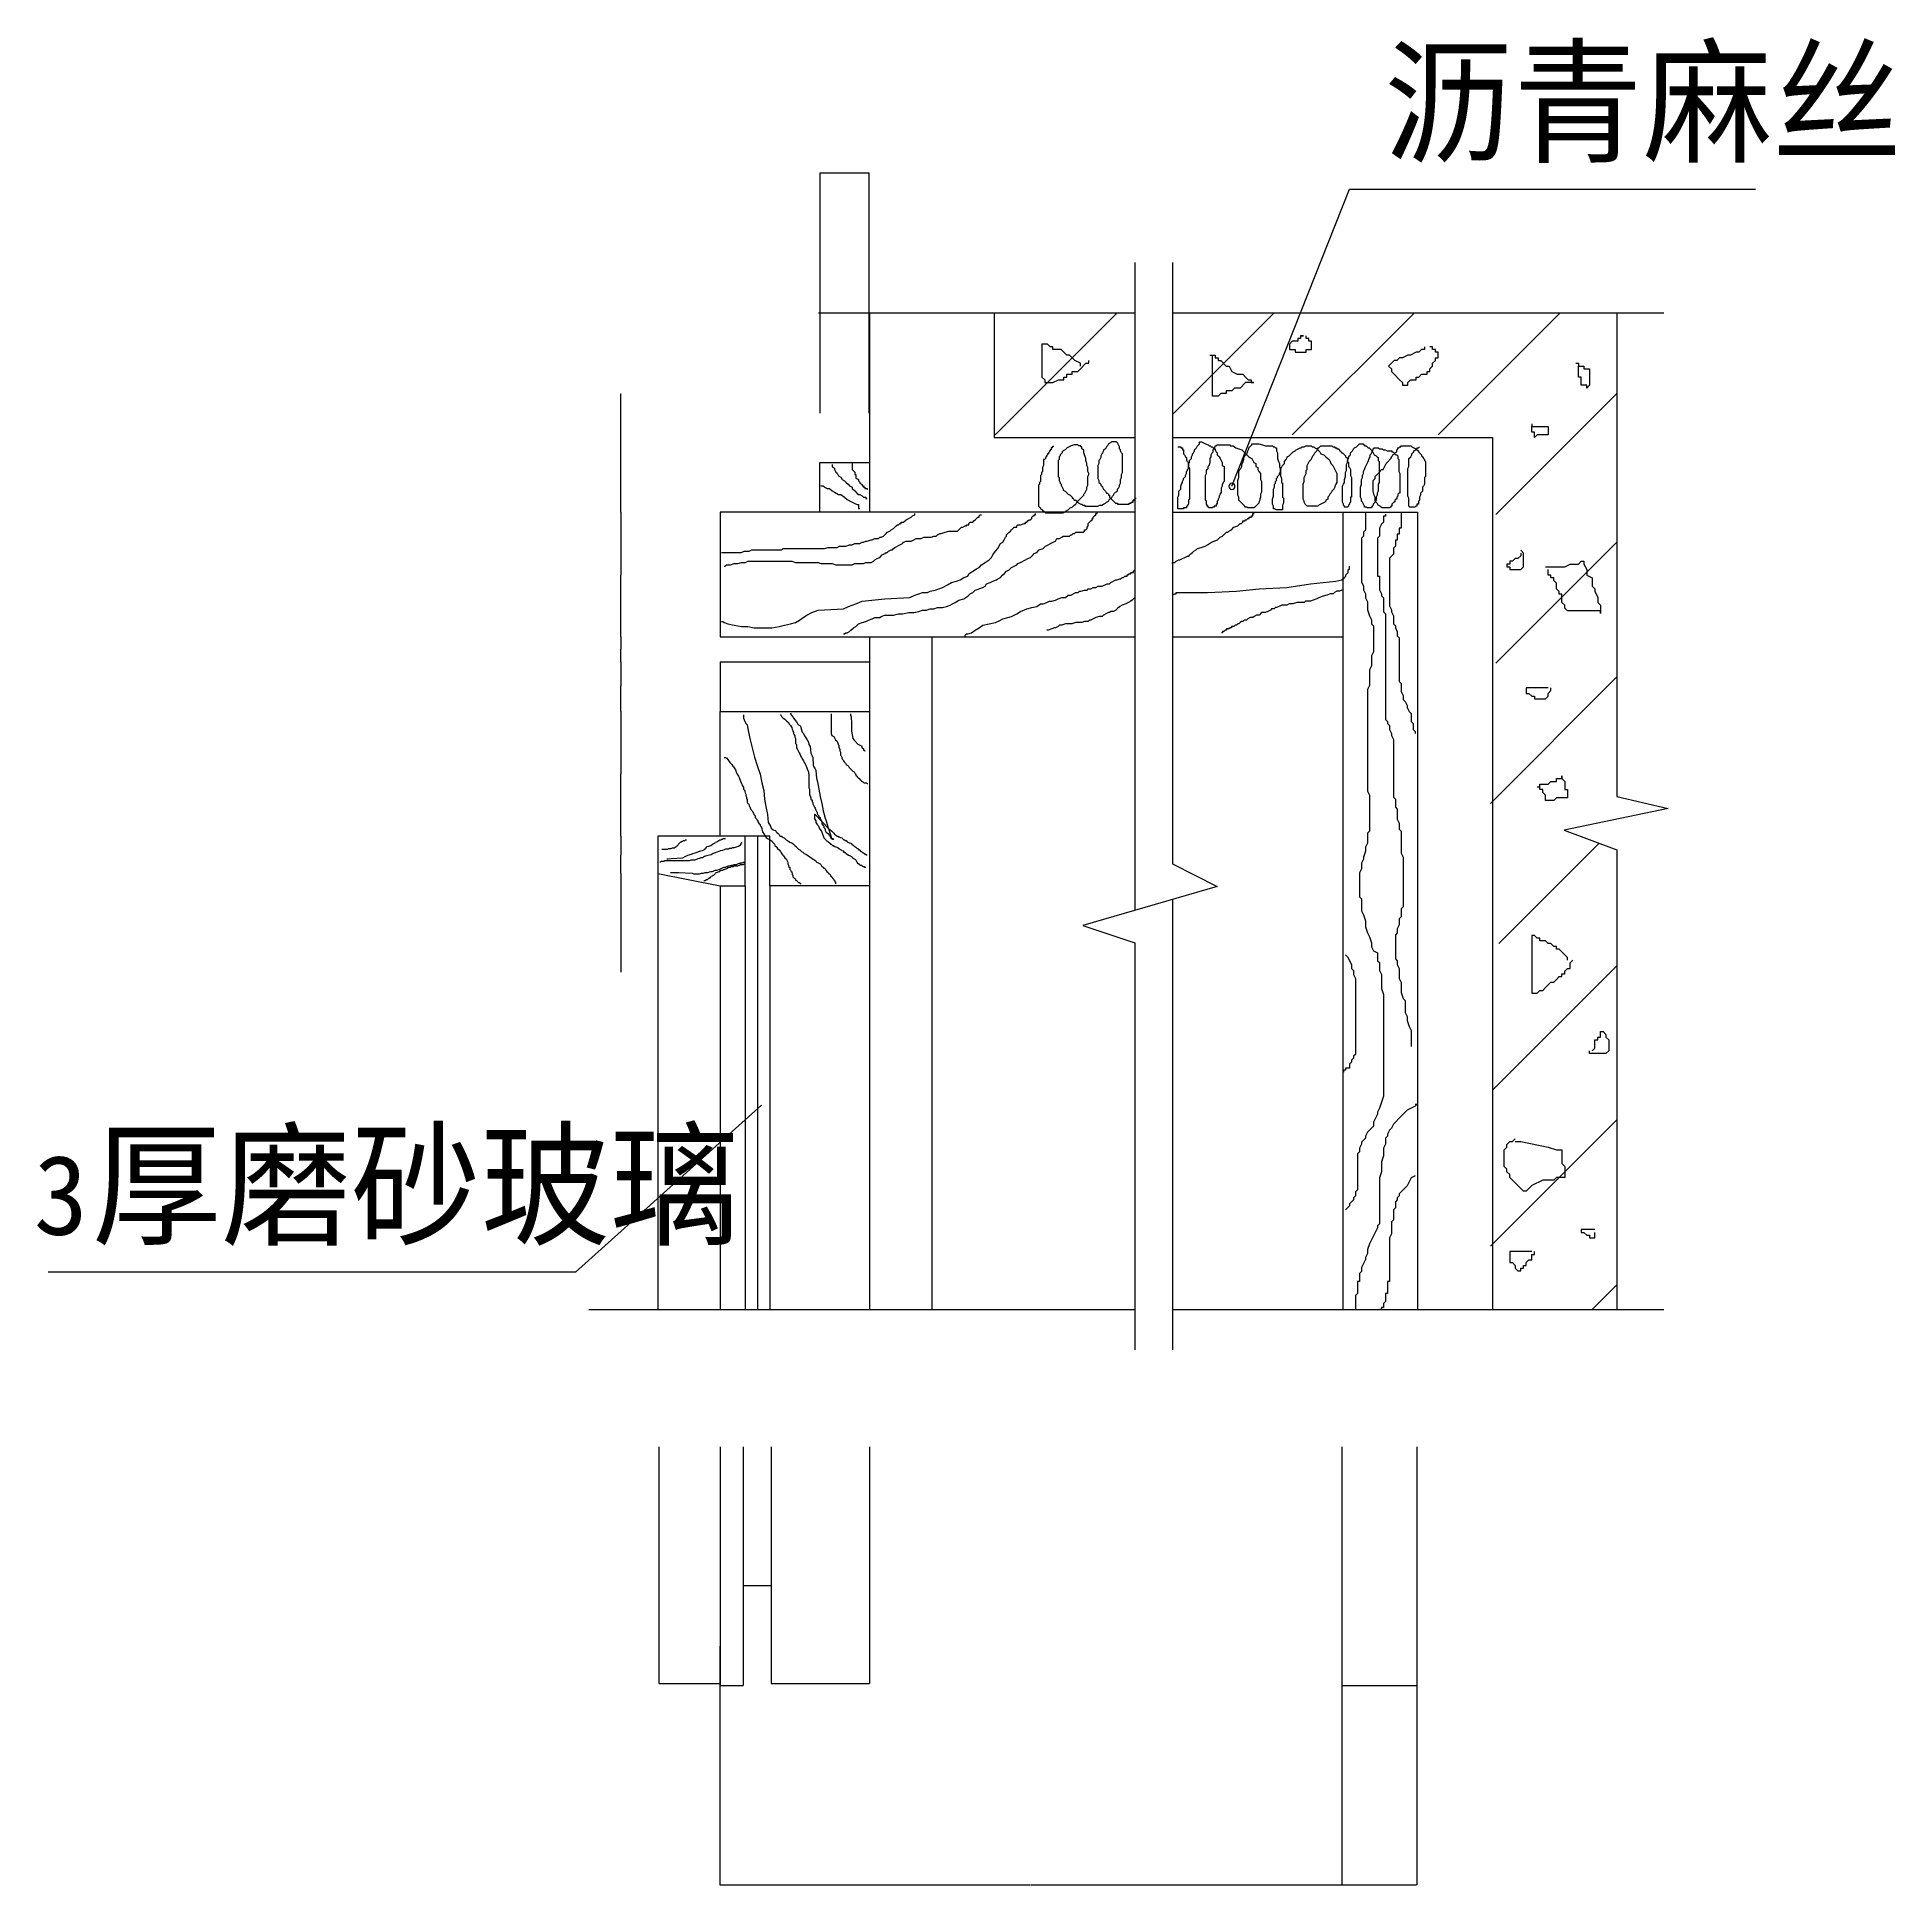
# Model space of a CAD drawing. Header units: metres. Extents: x 11444 to 31355, y -6738 to 16368.
# Drawn here: x 13297 to 20754, y 8953 to 16368 of the extents above; entities that cross this region are included whole.
import ezdxf

# ---------------------------------------------------------------- set-up
doc = ezdxf.new("R2010")
doc.units = ezdxf.units.M
for name, color, linetype in [('LVTRY', 6, 'Continuous'), ('PUB_TEXT', 7, 'Continuous'), ('WINDOW', 3, 'Continuous')]:
    doc.layers.add(name, color=color, linetype=linetype)
doc.dimstyles.get("Standard").update_dxf_attribs({"dimtxt": 2.5, "dimasz": 2.5, "dimexe": 1.25, "dimexo": 0.625, "dimtad": 1, "dimcen": 2.5, "dimazin": 3, "dimtfac": 1, "dimtmove": 0, "dimatfit": 3})

# ---------------------------------------------------------------- blocks, each defined once
blk = doc.blocks.new('_DOT')
blk.add_lwpolyline([(-0.05, 0, 1), (0.05, 0, 1)], format="xyb", close=True)
blk = doc.blocks.new('*D15')
for p, q in [((15639.93, 14462.13), (15639.93, 14208.84)), ((15639.68, 14208.84), (15639.43, 14208.84)), ((15639.93, 13962.13), (15639.93, 14208.84)), ((15639.93, 14208.84), (15639.93, 14208.84)), ((15640.18, 14208.84), (15640.43, 14208.84))]:
    blk.add_line(p, q)
at = {"layer": 'Defpoints'}
for p in [(15639.93, 14462.13), (15639.93, 14208.84), (15639.93, 13962.13)]:
    blk.add_point(p, dxfattribs=at)
at = {"layer": 'WINDOW', "insert": (15639.93, 14209.965), "char_height": 1, "attachment_point": 5}
blk.add_mtext('25', dxfattribs=at)
blk = doc.blocks.new('*D16')
for p, q in [((15639.93, 13862.13), (15639.93, 13764.62)), ((15639.68, 13764.62), (15639.43, 13764.62)), ((15639.93, 13662.13), (15639.93, 13764.62)), ((15639.93, 13764.62), (15639.93, 13764.62)), ((15640.18, 13764.62), (15640.43, 13764.62))]:
    blk.add_line(p, q)
at = {"layer": 'Defpoints'}
for p in [(15639.93, 13862.13), (15639.93, 13764.62), (15639.93, 13662.13)]:
    blk.add_point(p, dxfattribs=at)
at = {"layer": 'WINDOW', "insert": (15639.93, 13765.745), "char_height": 1, "attachment_point": 5}
blk.add_mtext('10', dxfattribs=at)
blk = doc.blocks.new('*D17')
for p, q in [((15639.68, 14936.87), (15639.43, 14936.87)), ((15639.93, 14666.59), (15639.93, 14936.87)), ((15639.93, 14462.13), (15639.93, 14936.87)), ((15639.93, 14936.87), (15639.93, 14936.87)), ((15640.18, 14936.87), (15640.43, 14936.87))]:
    blk.add_line(p, q)
at = {"layer": 'Defpoints'}
for p in [(15639.93, 14936.87), (15639.93, 14666.59), (15639.93, 14462.13)]:
    blk.add_point(p, dxfattribs=at)
at = {"layer": 'WINDOW', "insert": (15639.93, 14937.995), "char_height": 1, "attachment_point": 5}
blk.add_mtext('10', dxfattribs=at)
blk = doc.blocks.new('*D18')
for p, q in [((15639.93, 13962.13), (15639.93, 13912.13)), ((15639.68, 13912.13), (15639.43, 13912.13)), ((15639.93, 13862.13), (15639.93, 13912.13)), ((15639.93, 13912.13), (15639.93, 13912.13)), ((15640.18, 13912.13), (15640.43, 13912.13))]:
    blk.add_line(p, q)
at = {"layer": 'Defpoints'}
for p in [(15639.93, 13962.13), (15639.93, 13912.13), (15639.93, 13862.13)]:
    blk.add_point(p, dxfattribs=at)
at = {"layer": 'WINDOW', "insert": (15639.93, 13913.255), "char_height": 1, "attachment_point": 5}
blk.add_mtext('1', dxfattribs=at)
blk = doc.blocks.new('*D19')
for p, q in [((15639.93, 13662.13), (15639.93, 13412.13)), ((15639.68, 13412.13), (15639.43, 13412.13)), ((15639.93, 13162.13), (15639.93, 13412.13)), ((15639.93, 13412.13), (15639.93, 13412.13)), ((15640.18, 13412.13), (15640.43, 13412.13))]:
    blk.add_line(p, q)
at = {"layer": 'Defpoints'}
for p in [(15639.93, 13662.13), (15639.93, 13412.13), (15639.93, 13162.13)]:
    blk.add_point(p, dxfattribs=at)
at = {"layer": 'WINDOW', "insert": (15639.93, 13413.255), "char_height": 1, "attachment_point": 5}
blk.add_mtext('30', dxfattribs=at)
blk = doc.blocks.new('*D20')
for p, q in [((15639.93, 13162.13), (15639.93, 13085.94)), ((15639.68, 13085.94), (15639.43, 13085.94)), ((15639.93, 13012.13), (15639.93, 13085.94)), ((15639.93, 13085.94), (15639.93, 13085.94)), ((15640.18, 13085.94), (15640.43, 13085.94))]:
    blk.add_line(p, q)
at = {"layer": 'Defpoints'}
for p in [(15639.93, 13162.13), (15639.93, 13085.94), (15639.93, 13012.13)]:
    blk.add_point(p, dxfattribs=at)
at = {"layer": 'WINDOW', "insert": (15639.93, 13087.065), "char_height": 1, "attachment_point": 5}
blk.add_mtext('7', dxfattribs=at)
blk = doc.blocks.new('*D21')
for p, q in [((15639.93, 13012.13), (15639.93, 12617.04)), ((15639.93, 12955.56), (15639.93, 12617.04)), ((15639.68, 12617.04), (15639.43, 12617.04)), ((15639.93, 12617.04), (15639.93, 12617.04)), ((15640.18, 12617.04), (15640.43, 12617.04))]:
    blk.add_line(p, q)
at = {"layer": 'Defpoints'}
for p in [(15639.93, 13012.13), (15639.93, 12955.56), (15639.93, 12617.04)]:
    blk.add_point(p, dxfattribs=at)
at = {"layer": 'WINDOW', "insert": (15639.93, 12618.165), "char_height": 1, "attachment_point": 5}
blk.add_mtext('3', dxfattribs=at)
blk = doc.blocks.new('*D29')
for p, q in [((18534.06, 10711.06), (18534.06, 9753.86)), ((18834.48, 10711.06), (18834.48, 9753.86)), ((18534.31, 9753.86), (18683.27, 9753.86)), ((18685.27, 9753.86), (18834.23, 9753.86))]:
    blk.add_line(p, q)
at = {"layer": 'Defpoints'}
for p in [(18534.06, 10711.06), (18834.48, 10711.06), (18534.06, 9753.86)]:
    blk.add_point(p, dxfattribs=at)
at = {"layer": 'WINDOW', "insert": (18684.27, 9753.86), "char_height": 1, "attachment_point": 5}
blk.add_mtext('10', dxfattribs=at)
blk = doc.blocks.new('*D30')
for p, q in [((15792.65, 10711.06), (15792.65, 9760.95)), ((16038.23, 10711.06), (16038.23, 9760.95)), ((15792.9, 9760.95), (15914.94, 9760.95)), ((15915.94, 9760.95), (16037.98, 9760.95))]:
    blk.add_line(p, q)
at = {"layer": 'Defpoints'}
for p in [(15792.65, 10711.06), (16038.23, 10711.06), (15792.65, 9760.95)]:
    blk.add_point(p, dxfattribs=at)
at = {"layer": 'WINDOW', "insert": (15915.44, 9760.95), "char_height": 1, "attachment_point": 5}
blk.add_mtext('8', dxfattribs=at)
blk = doc.blocks.new('*D31')
for p, q in [((16038.23, 10711.06), (16038.23, 9753.86)), ((16130.63, 10711.06), (16130.63, 9753.86)), ((16038.48, 9753.86), (16083.93, 9753.86)), ((16084.93, 9753.86), (16130.38, 9753.86))]:
    blk.add_line(p, q)
at = {"layer": 'Defpoints'}
for p in [(16038.23, 10711.06), (16130.63, 10711.06), (16038.23, 9753.86)]:
    blk.add_point(p, dxfattribs=at)
at = {"layer": 'WINDOW', "insert": (16084.43, 9753.86), "char_height": 1, "attachment_point": 5}
blk.add_mtext('7', dxfattribs=at)
blk = doc.blocks.new('*D32')
for p, q in [((16130.63, 10711.06), (16130.63, 10154.99)), ((16243.29, 10711.06), (16243.29, 10154.99)), ((16130.88, 10154.99), (16186.46, 10154.99)), ((16187.46, 10154.99), (16243.04, 10154.99))]:
    blk.add_line(p, q)
at = {"layer": 'Defpoints'}
for p in [(16130.63, 10711.06), (16243.29, 10711.06), (16130.63, 10154.99)]:
    blk.add_point(p, dxfattribs=at)
at = {"layer": 'WINDOW', "insert": (16186.96, 10154.99), "char_height": 1, "attachment_point": 5}
blk.add_mtext('3', dxfattribs=at)
blk = doc.blocks.new('*D33')
for p, q in [((16243.29, 10711.06), (16243.29, 9760.95)), ((16637.6, 10711.06), (16637.6, 9760.95)), ((16243.54, 9760.95), (16439.445, 9760.95)), ((16441.445, 9760.95), (16637.35, 9760.95))]:
    blk.add_line(p, q)
at = {"layer": 'Defpoints'}
for p in [(16243.29, 10711.06), (16637.6, 10711.06), (16243.29, 9760.95)]:
    blk.add_point(p, dxfattribs=at)
at = {"layer": 'WINDOW', "insert": (16440.445, 9760.95), "char_height": 1, "attachment_point": 5}
blk.add_mtext('15', dxfattribs=at)
blk = doc.blocks.new('*D34')
for p, q in [((16036.75, 9911.06), (16036.75, 8953.86)), ((18534.06, 9911.06), (18534.06, 8953.86)), ((16037, 8953.86), (17283.905, 8953.86)), ((17286.905, 8953.86), (18533.81, 8953.86))]:
    blk.add_line(p, q)
at = {"layer": 'Defpoints'}
for p in [(16036.75, 9911.06), (18534.06, 9911.06), (16036.75, 8953.86)]:
    blk.add_point(p, dxfattribs=at)
at = {"layer": 'WINDOW', "insert": (17285.405, 8953.86), "char_height": 1, "attachment_point": 5}
blk.add_mtext('270', dxfattribs=at)
blk = doc.blocks.new('*D35')
for p, q in [((18534.06, 9911.06), (18534.06, 8953.86)), ((18834.48, 9911.06), (18834.48, 8953.86)), ((18534.31, 8953.86), (18683.27, 8953.86)), ((18685.27, 8953.86), (18834.23, 8953.86))]:
    blk.add_line(p, q)
at = {"layer": 'Defpoints'}
for p in [(18534.06, 9911.06), (18834.48, 9911.06), (18534.06, 8953.86)]:
    blk.add_point(p, dxfattribs=at)
at = {"layer": 'WINDOW', "insert": (18684.27, 8953.86), "char_height": 1, "attachment_point": 5}
blk.add_mtext('10', dxfattribs=at)
blk = doc.blocks.new('*D43')
for p, q in [((16439.99, 14859.52), (16439.99, 15824.04)), ((16440.24, 15824.04), (16537.225, 15824.04)), ((16539.225, 15824.04), (16636.21, 15824.04)), ((16636.46, 14859.52), (16636.46, 15824.04))]:
    blk.add_line(p, q)
at = {"layer": 'Defpoints'}
for p in [(16439.99, 15824.04), (16439.99, 14859.52), (16636.46, 14859.52)]:
    blk.add_point(p, dxfattribs=at)
at = {"layer": 'WINDOW', "insert": (16538.225, 15824.04), "char_height": 1, "attachment_point": 5}
blk.add_mtext('10', dxfattribs=at)

msp = doc.modelspace()

# ---------------------------------------------------------------- linework, layer by layer
at = {"layer": 'LVTRY'}
for p, q in [((17142.37, 14772.61), (17632.21, 15262.13)), ((17853.6, 14854.22), (18261.79, 15262.13)), ((18335.24, 14772.61), (18825.09, 15262.13)), ((18920.64, 14772.61), (19410.48, 15262.13)), ((18335.24, 15147.9), (18324.2, 15136.86)), ((18357.33, 15147.9), (18335.24, 15147.9)), ((18368.38, 15158.93), (18357.33, 15158.93)), ((18357.33, 15158.93), (18357.33, 15147.9)), ((18368.38, 15169.97), (18379.42, 15169.97)), ((18379.42, 15169.97), (18368.38, 15169.97)), ((18368.38, 15169.97), (18368.38, 15158.93)), ((18390.47, 15158.93), (18390.47, 15169.97)), ((18401.51, 15158.93), (18390.47, 15158.93)), ((18401.51, 15147.9), (18401.51, 15158.93)), ((18412.56, 15147.9), (18401.51, 15147.9)), ((18412.56, 15114.78), (18412.56, 15147.9)), ((17352.23, 15136.86), (17330.13, 15136.86)), ((17330.13, 15136.86), (17330.13, 15004.41)), ((17363.27, 15125.82), (17352.23, 15136.86)), ((17374.32, 15125.82), (17363.27, 15125.82)), ((17374.32, 15114.78), (17374.32, 15125.82)), ((17407.45, 15114.78), (17374.32, 15114.78)), ((17418.5, 15103.74), (17407.45, 15114.78)), ((17429.54, 15092.71), (17418.5, 15103.74)), ((17440.59, 15092.71), (17429.54, 15092.71)), ((17462.68, 15070.63), (17440.59, 15092.71)), ((17484.77, 15059.59), (17462.68, 15070.63)), ((17517.9, 15059.59), (17517.9, 15070.63)), ((18003.89, 15092.71), (18025.98, 15092.71)), ((18014.93, 14927.14), (18014.93, 15092.71)), ((18025.98, 15092.71), (18025.98, 15081.67)), ((18025.98, 15081.67), (18037.02, 15081.67)), ((18037.02, 15081.67), (18037.02, 15070.63)), ((18037.02, 15070.63), (18048.07, 15070.63)), ((18048.07, 15070.63), (18070.16, 15048.56)), ((18324.2, 15136.86), (18324.2, 15114.78)), ((18324.2, 15114.78), (18346.29, 15114.78)), ((18346.29, 15114.78), (18346.29, 15103.74)), ((18346.29, 15103.74), (18390.47, 15103.74)), ((18390.47, 15103.74), (18390.47, 15114.78)), ((18390.47, 15114.78), (18412.56, 15114.78)), ((18743.91, 15070.63), (18732.87, 15059.59)), ((18754.96, 15070.63), (18743.91, 15070.63)), ((18766, 15081.67), (18754.96, 15070.63)), ((18777.05, 15081.67), (18766, 15081.67)), ((18799.14, 15092.71), (18777.05, 15081.67)), ((18810.18, 15092.71), (18799.14, 15092.71)), ((18832.28, 15103.74), (18810.18, 15092.71)), ((18843.32, 15103.74), (18832.28, 15103.74)), ((18854.37, 15114.78), (18843.32, 15103.74)), ((18865.41, 15114.78), (18854.37, 15114.78)), ((18865.41, 15125.82), (18865.41, 15114.78)), ((18898.55, 15125.82), (18887.5, 15125.82)), ((18898.55, 15114.78), (18898.55, 15125.82)), ((18909.59, 15114.78), (18898.55, 15114.78)), ((18898.55, 15059.59), (18909.59, 15070.63)), ((18909.59, 15103.74), (18909.59, 15114.78)), ((18920.64, 15103.74), (18909.59, 15103.74)), ((18909.59, 15070.63), (18909.59, 15081.67)), ((18909.59, 15081.67), (18920.64, 15081.67)), ((18920.64, 15081.67), (18920.64, 15103.74)), ((17330.13, 15004.41), (17341.18, 14993.37)), ((17341.18, 14993.37), (17341.18, 14982.33)), ((17374.32, 14982.33), (17396.41, 14993.37)), ((17396.41, 14993.37), (17418.5, 14993.37)), ((17418.5, 14993.37), (17418.5, 15004.41)), ((17418.5, 15004.41), (17429.54, 15004.41)), ((17429.54, 15004.41), (17429.54, 15015.44)), ((17429.54, 15015.44), (17451.63, 15015.44)), ((17451.63, 15015.44), (17451.63, 15026.48)), ((17451.63, 15026.48), (17473.72, 15026.48)), ((17473.72, 15026.48), (17484.77, 15037.52)), ((17484.77, 15048.56), (17484.77, 15059.59)), ((17484.77, 15037.52), (17506.86, 15059.59)), ((17506.86, 15059.59), (17517.9, 15059.59)), ((18070.16, 15048.56), (18081.21, 15048.56)), ((18081.21, 15048.56), (18092.25, 15026.48)), ((18092.25, 15026.48), (18114.34, 15015.44)), ((18114.34, 15015.44), (18136.43, 15015.44)), ((18136.43, 15015.44), (18147.48, 15004.41)), ((18147.48, 15004.41), (18158.52, 14993.37)), ((18158.52, 14993.37), (18169.57, 14993.37)), ((18169.57, 14993.37), (18169.57, 14982.33)), ((18732.87, 15059.59), (18721.82, 15048.56)), ((18721.82, 15048.56), (18732.87, 15037.52)), ((18732.87, 15037.52), (18732.87, 15026.48)), ((18732.87, 15026.48), (18743.91, 15015.44)), ((18743.91, 15015.44), (18766, 14993.37)), ((18766, 14993.37), (18777.05, 14982.33)), ((18799.14, 14982.33), (18810.18, 14993.37)), ((18810.18, 14993.37), (18832.28, 14993.37)), ((18832.28, 14993.37), (18832.28, 15004.41)), ((18832.28, 15004.41), (18843.32, 15004.41)), ((18843.32, 15004.41), (18854.37, 15015.44)), ((18854.37, 15015.44), (18876.46, 15015.44)), ((18876.46, 15015.44), (18876.46, 15026.48)), ((18876.46, 15026.48), (18887.5, 15026.48)), ((18887.5, 15037.52), (18898.55, 15048.56)), ((18887.5, 15026.48), (18887.5, 15037.52)), ((18898.55, 15048.56), (18898.55, 15059.59)), ((19472.89, 15059.59), (19483.94, 15059.59)), ((19483.94, 15059.59), (19483.94, 15048.56)), ((19483.94, 15048.56), (19506.03, 15048.56)), ((19483.94, 15004.41), (19483.94, 15048.56)), ((19494.98, 15004.41), (19483.94, 15004.41)), ((19494.98, 14971.29), (19494.98, 15004.41)), ((19506.03, 15048.56), (19506.03, 15037.52)), ((19506.03, 15037.52), (19528.12, 15037.52)), ((19528.12, 15037.52), (19528.12, 14971.29)), ((17341.18, 14982.33), (17374.32, 14982.33)), ((18037.02, 14927.14), (18014.93, 14927.14)), ((18048.07, 14938.18), (18037.02, 14927.14)), ((18070.16, 14938.18), (18048.07, 14938.18)), ((18092.25, 14949.22), (18070.16, 14949.22)), ((18070.16, 14949.22), (18070.16, 14938.18)), ((18103.3, 14960.25), (18092.25, 14949.22)), ((18125.39, 14960.25), (18103.3, 14960.25)), ((18147.48, 14982.33), (18125.39, 14960.25)), ((18180.61, 14982.33), (18147.48, 14982.33)), ((18169.57, 14982.33), (18180.61, 14982.33)), ((18777.05, 14982.33), (18777.05, 14971.29)), ((18777.05, 14971.29), (18799.14, 14971.29)), ((18799.14, 14971.29), (18799.14, 14982.33)), ((19152.58, 14452.52), (19638.23, 14937.83)), ((19517.07, 14971.29), (19494.98, 14971.29)), ((19528.12, 14971.29), (19517.07, 14960.25)), ((19517.07, 14960.25), (19517.07, 14971.29)), ((19296.17, 14816.76), (19296.17, 14805.73)), ((19296.17, 14805.73), (19362.44, 14805.73)), ((19296.17, 14783.65), (19296.17, 14805.73)), ((19307.22, 14783.65), (19296.17, 14783.65)), ((19307.22, 14761.58), (19307.22, 14783.65)), ((19318.26, 14772.61), (19307.22, 14761.58)), ((19362.44, 14772.61), (19318.26, 14772.61)), ((19362.44, 14805.73), (19362.44, 14772.61)), ((17351.86, 14692.79), (17347.9, 14688.83)), ((17355.82, 14696.75), (17351.86, 14696.75)), ((17351.86, 14696.75), (17351.86, 14692.79)), ((17359.79, 14704.68), (17355.82, 14700.71)), ((17355.82, 14700.71), (17355.82, 14696.75)), ((17363.75, 14708.64), (17359.79, 14708.64)), ((17359.79, 14708.64), (17359.79, 14704.68)), ((17367.72, 14712.6), (17363.75, 14712.6)), ((17363.75, 14712.6), (17363.75, 14708.64)), ((17371.68, 14720.52), (17367.72, 14720.52)), ((17367.72, 14720.52), (17367.72, 14712.6)), ((17375.64, 14724.48), (17371.68, 14724.48)), ((17371.68, 14724.48), (17371.68, 14720.52)), ((17375.64, 14728.44), (17375.64, 14724.48)), ((17411.32, 14700.71), (17403.39, 14692.79)), ((17403.39, 14692.79), (17403.39, 14688.83)), ((17415.28, 14708.64), (17411.32, 14704.68)), ((17411.32, 14704.68), (17411.32, 14700.71)), ((17423.21, 14712.6), (17415.28, 14708.64)), ((17427.17, 14716.56), (17423.21, 14712.6)), ((17431.14, 14720.52), (17427.17, 14716.56)), ((17439.07, 14724.48), (17431.14, 14720.52)), ((17446.99, 14728.44), (17439.07, 14724.48)), ((17458.89, 14732.4), (17446.99, 14728.44)), ((17474.74, 14732.4), (17458.89, 14732.4)), ((17478.71, 14728.44), (17474.74, 14732.4)), ((17486.63, 14728.44), (17478.71, 14728.44)), ((17486.63, 14724.48), (17486.63, 14728.44)), ((17490.6, 14724.48), (17486.63, 14724.48)), ((17490.6, 14716.56), (17490.6, 14724.48)), ((17498.53, 14712.6), (17490.6, 14716.56)), ((17498.53, 14700.71), (17498.53, 14712.6)), ((17506.45, 14676.95), (17498.53, 14700.71)), ((17569.88, 14696.75), (17565.91, 14688.83)), ((17573.84, 14700.71), (17569.88, 14696.75)), ((17577.8, 14708.64), (17573.84, 14700.71)), ((17585.73, 14716.56), (17577.8, 14712.6)), ((17577.8, 14712.6), (17577.8, 14708.64)), ((17589.7, 14724.48), (17585.73, 14716.56)), ((17593.66, 14728.44), (17589.7, 14724.48)), ((17597.62, 14736.37), (17593.66, 14728.44)), ((17605.55, 14740.33), (17597.62, 14736.37)), ((17609.52, 14744.29), (17605.55, 14740.33)), ((17629.34, 14744.29), (17609.52, 14744.29)), ((17633.3, 14740.33), (17629.34, 14744.29)), ((17637.26, 14732.4), (17633.3, 14740.33)), ((17641.23, 14724.48), (17637.26, 14732.4)), ((17641.23, 14716.56), (17641.23, 14724.48)), ((17645.19, 14712.6), (17641.23, 14716.56)), ((17645.19, 14708.64), (17645.19, 14712.6)), ((17649.15, 14700.71), (17645.19, 14708.64)), ((17653.12, 14696.75), (17649.15, 14700.71)), ((17653.12, 14621.49), (17653.12, 14696.75)), ((17875.1, 14724.48), (17886.99, 14724.48)), ((17886.99, 14724.48), (17886.99, 14720.52)), ((17886.99, 14720.52), (17894.92, 14720.52)), ((17894.92, 14720.52), (17894.92, 14712.6)), ((17894.92, 14712.6), (17898.88, 14712.6)), ((17898.88, 14712.6), (17898.88, 14696.75)), ((17898.88, 14696.75), (17902.85, 14692.79)), ((17902.85, 14692.79), (17906.81, 14684.87)), ((17930.59, 14684.87), (17934.56, 14692.79)), ((17934.56, 14696.75), (17938.52, 14700.71)), ((17934.56, 14692.79), (17934.56, 14696.75)), ((17938.52, 14700.71), (17942.49, 14708.64)), ((17942.49, 14712.6), (17950.41, 14720.52)), ((17942.49, 14708.64), (17942.49, 14712.6)), ((17950.41, 14720.52), (17954.38, 14728.44)), ((17954.38, 14728.44), (17958.34, 14732.4)), ((17958.34, 14732.4), (17962.31, 14736.37)), ((17962.31, 14736.37), (17962.31, 14744.29)), ((17962.31, 14744.29), (17970.23, 14744.29)), ((17970.23, 14744.29), (17978.16, 14740.33)), ((17978.16, 14740.33), (17986.09, 14736.37)), ((17986.09, 14736.37), (17997.98, 14732.4)), ((17997.98, 14732.4), (18001.95, 14728.44)), ((18001.95, 14728.44), (18005.91, 14728.44)), ((18005.91, 14728.44), (18009.87, 14724.48)), ((18009.87, 14724.48), (18013.84, 14724.48)), ((18009.87, 14692.79), (18013.84, 14700.71)), ((18009.87, 14684.87), (18009.87, 14692.79)), ((18013.84, 14724.48), (18017.8, 14720.52)), ((18013.84, 14700.71), (18017.8, 14704.68)), ((18017.8, 14720.52), (18021.77, 14720.52)), ((18017.8, 14712.6), (18021.77, 14720.52)), ((18017.8, 14704.68), (18017.8, 14712.6)), ((18021.77, 14720.52), (18025.73, 14724.48)), ((18021.77, 14720.52), (18021.77, 14716.56)), ((18021.77, 14716.56), (18025.73, 14716.56)), ((18025.73, 14724.48), (18025.73, 14728.44)), ((18025.73, 14728.44), (18029.69, 14728.44)), ((18025.73, 14716.56), (18025.73, 14712.6)), ((18025.73, 14712.6), (18029.69, 14704.68)), ((18029.69, 14728.44), (18033.66, 14732.4)), ((18029.69, 14704.68), (18033.66, 14700.71)), ((18033.66, 14732.4), (18085.19, 14732.4)), ((18033.66, 14700.71), (18033.66, 14692.79)), ((18033.66, 14692.79), (18041.58, 14684.87)), ((18085.19, 14732.4), (18085.19, 14728.44)), ((18085.19, 14728.44), (18097.08, 14728.44)), ((18097.08, 14728.44), (18108.97, 14720.52)), ((18108.97, 14720.52), (18120.86, 14716.56)), ((18120.86, 14716.56), (18132.76, 14712.6)), ((18132.76, 14712.6), (18140.68, 14704.68)), ((18140.68, 14704.68), (18144.65, 14700.71)), ((18144.65, 14700.71), (18152.58, 14692.79)), ((18144.65, 14688.83), (18152.58, 14696.75)), ((18152.58, 14696.75), (18156.54, 14708.64)), ((18152.58, 14692.79), (18160.5, 14684.87)), ((18156.54, 14708.64), (18160.5, 14716.56)), ((18160.5, 14720.52), (18168.43, 14728.44)), ((18160.5, 14716.56), (18160.5, 14720.52)), ((18168.43, 14728.44), (18172.39, 14732.4)), ((18172.39, 14732.4), (18172.39, 14736.37)), ((18172.39, 14736.37), (18200.14, 14736.37)), ((18200.14, 14736.37), (18216, 14732.4)), ((18216, 14732.4), (18227.89, 14728.44)), ((18227.89, 14728.44), (18255.64, 14728.44)), ((18255.64, 14728.44), (18259.6, 14724.48)), ((18259.6, 14724.48), (18263.57, 14724.48)), ((18263.57, 14724.48), (18267.53, 14720.52)), ((18267.53, 14720.52), (18271.49, 14720.52)), ((18271.49, 14720.52), (18271.49, 14708.64)), ((18271.49, 14708.64), (18275.46, 14700.71)), ((18275.46, 14700.71), (18275.46, 14676.95)), ((18323.02, 14688.83), (18330.95, 14696.75)), ((18330.95, 14696.75), (18334.92, 14700.71)), ((18334.92, 14700.71), (18338.88, 14704.68)), ((18338.88, 14704.68), (18346.81, 14708.64)), ((18346.81, 14708.64), (18350.77, 14712.6)), ((18350.77, 14712.6), (18358.7, 14716.56)), ((18358.7, 14716.56), (18366.63, 14720.52)), ((18366.63, 14720.52), (18370.59, 14720.52)), ((18370.59, 14720.52), (18374.56, 14724.48)), ((18374.56, 14724.48), (18382.48, 14724.48)), ((18382.48, 14724.48), (18390.41, 14728.44)), ((18390.41, 14728.44), (18410.23, 14728.44)), ((18410.23, 14728.44), (18414.2, 14724.48)), ((18414.2, 14724.48), (18422.12, 14724.48)), ((18418.16, 14688.83), (18422.12, 14692.79)), ((18422.12, 14724.48), (18426.09, 14720.52)), ((18422.12, 14692.79), (18426.09, 14700.71)), ((18426.09, 14720.52), (18434.01, 14716.56)), ((18426.09, 14700.71), (18434.01, 14708.64)), ((18434.01, 14716.56), (18437.98, 14712.6)), ((18434.01, 14708.64), (18437.98, 14716.56)), ((18437.98, 14720.52), (18441.94, 14720.52)), ((18437.98, 14716.56), (18437.98, 14720.52)), ((18437.98, 14712.6), (18445.91, 14704.68)), ((18441.94, 14720.52), (18445.91, 14724.48)), ((18445.91, 14724.48), (18449.87, 14728.44)), ((18445.91, 14704.68), (18449.87, 14696.75)), ((18449.87, 14728.44), (18493.47, 14728.44)), ((18449.87, 14696.75), (18461.76, 14692.79)), ((18461.76, 14692.79), (18469.69, 14684.87)), ((18493.47, 14728.44), (18497.44, 14724.48)), ((18497.44, 14724.48), (18505.37, 14724.48)), ((18505.37, 14724.48), (18505.37, 14720.52)), ((18505.37, 14720.52), (18513.29, 14720.52)), ((18513.29, 14720.52), (18513.29, 14716.56)), ((18513.29, 14716.56), (18521.22, 14716.56)), ((18521.22, 14716.56), (18525.19, 14712.6)), ((18525.19, 14712.6), (18525.19, 14708.64)), ((18525.19, 14708.64), (18529.15, 14708.64)), ((18529.15, 14708.64), (18533.11, 14700.71)), ((18533.11, 14700.71), (18537.08, 14700.71)), ((18537.08, 14700.71), (18545.01, 14692.79)), ((18545.01, 14692.79), (18548.97, 14688.83)), ((18564.82, 14688.83), (18568.79, 14692.79)), ((18568.79, 14700.71), (18572.75, 14704.68)), ((18568.79, 14692.79), (18568.79, 14700.71)), ((18572.75, 14704.68), (18576.72, 14708.64)), ((18576.72, 14708.64), (18580.68, 14716.56)), ((18580.68, 14716.56), (18584.64, 14720.52)), ((18584.64, 14720.52), (18592.57, 14724.48)), ((18592.57, 14724.48), (18596.54, 14728.44)), ((18596.54, 14728.44), (18600.5, 14732.4)), ((18600.5, 14732.4), (18604.46, 14736.37)), ((18604.46, 14736.37), (18620.32, 14736.37)), ((18620.32, 14736.37), (18620.32, 14732.4)), ((18620.32, 14732.4), (18624.28, 14732.4)), ((18624.28, 14732.4), (18624.28, 14728.44)), ((18624.28, 14728.44), (18632.21, 14728.44)), ((18632.21, 14728.44), (18640.14, 14720.52)), ((18640.14, 14720.52), (18644.1, 14720.52)), ((18644.1, 14720.52), (18652.03, 14712.6)), ((18648.07, 14692.79), (18652.03, 14696.75)), ((18648.07, 14684.87), (18648.07, 14692.79)), ((18652.03, 14712.6), (18656, 14708.64)), ((18652.03, 14696.75), (18656, 14704.68)), ((18656, 14708.64), (18659.96, 14712.6)), ((18656, 14708.64), (18663.92, 14692.79)), ((18656, 14704.68), (18656, 14708.64)), ((18659.96, 14716.56), (18663.92, 14720.52)), ((18659.96, 14712.6), (18659.96, 14716.56)), ((18663.92, 14720.52), (18679.78, 14720.52)), ((18663.92, 14692.79), (18671.85, 14688.83)), ((18679.78, 14720.52), (18683.74, 14716.56)), ((18683.74, 14716.56), (18695.63, 14716.56)), ((18695.63, 14716.56), (18699.6, 14712.6)), ((18699.6, 14712.6), (18707.53, 14712.6)), ((18707.53, 14712.6), (18715.45, 14708.64)), ((18715.45, 14708.64), (18735.27, 14708.64)), ((18735.27, 14708.64), (18735.27, 14704.68)), ((18735.27, 14704.68), (18739.24, 14704.68)), ((18735.27, 14684.87), (18739.24, 14692.79)), ((18739.24, 14704.68), (18743.2, 14700.71)), ((18739.24, 14692.79), (18747.17, 14696.75)), ((18743.2, 14700.71), (18747.17, 14696.75)), ((18747.17, 14700.71), (18755.09, 14704.68)), ((18747.17, 14696.75), (18747.17, 14700.71)), ((18747.17, 14696.75), (18751.13, 14692.79)), ((18751.13, 14692.79), (18755.09, 14692.79)), ((18755.09, 14712.6), (18759.06, 14716.56)), ((18755.09, 14704.68), (18755.09, 14712.6)), ((18755.09, 14692.79), (18759.06, 14688.83)), ((18759.06, 14720.52), (18763.02, 14720.52)), ((18759.06, 14716.56), (18759.06, 14720.52)), ((18763.02, 14720.52), (18766.99, 14724.48)), ((18766.99, 14724.48), (18770.95, 14724.48)), ((18770.95, 14724.48), (18770.95, 14728.44)), ((18770.95, 14728.44), (18810.59, 14728.44)), ((18810.59, 14728.44), (18814.55, 14724.48)), ((18810.59, 14684.87), (18814.55, 14692.79)), ((18814.55, 14724.48), (18822.48, 14720.52)), ((18814.55, 14696.75), (18818.52, 14700.71)), ((18814.55, 14692.79), (18814.55, 14696.75)), ((18818.52, 14700.71), (18822.48, 14704.68)), ((18822.48, 14720.52), (18830.41, 14716.56)), ((18822.48, 14708.64), (18830.41, 14712.6)), ((18822.48, 14704.68), (18822.48, 14708.64)), ((18830.41, 14716.56), (18834.37, 14712.6)), ((18830.41, 14712.6), (18834.37, 14716.56)), ((18834.37, 14716.56), (18838.34, 14720.52)), ((18834.37, 14712.6), (18842.3, 14708.64)), ((18838.34, 14720.52), (18842.3, 14720.52)), ((18842.3, 14720.52), (18846.26, 14724.48)), ((18842.3, 14708.64), (18842.3, 14704.68)), ((18842.3, 14704.68), (18846.26, 14700.71)), ((18846.26, 14700.71), (18850.23, 14696.75)), ((18850.23, 14696.75), (18854.19, 14692.79)), ((18854.19, 14692.79), (18854.19, 14688.83)), ((16487.61, 14653.53), (16487.61, 14643.45)), ((16487.61, 14643.45), (16497.69, 14638.41)), ((16497.69, 14638.41), (16497.69, 14633.37)), ((16497.69, 14633.37), (16502.73, 14623.3)), ((16502.73, 14623.3), (16507.77, 14618.26)), ((16507.77, 14618.26), (16512.81, 14608.18)), ((16568.27, 14658.56), (16568.27, 14633.37)), ((16568.27, 14633.37), (16578.35, 14623.3)), ((16578.35, 14623.3), (16578.35, 14613.22)), ((17332.04, 14625.45), (17328.08, 14621.49)), ((17328.08, 14621.49), (17328.08, 14613.57)), ((17336, 14649.22), (17332.04, 14641.3)), ((17332.04, 14641.3), (17332.04, 14625.45)), ((17339.97, 14672.99), (17336, 14672.99)), ((17336, 14672.99), (17336, 14649.22)), ((17343.93, 14676.95), (17339.97, 14672.99)), ((17347.9, 14684.87), (17343.93, 14680.91)), ((17343.93, 14680.91), (17343.93, 14676.95)), ((17347.9, 14688.83), (17347.9, 14684.87)), ((17399.43, 14672.99), (17395.46, 14669.02)), ((17395.46, 14669.02), (17395.46, 14605.64)), ((17403.39, 14688.83), (17399.43, 14684.87)), ((17399.43, 14684.87), (17399.43, 14672.99)), ((17506.45, 14669.02), (17506.45, 14676.95)), ((17510.42, 14657.14), (17506.45, 14669.02)), ((17510.42, 14649.22), (17510.42, 14657.14)), ((17514.38, 14641.3), (17510.42, 14649.22)), ((17514.38, 14625.45), (17514.38, 14641.3)), ((17518.34, 14617.53), (17514.38, 14625.45)), ((17518.34, 14613.57), (17518.34, 14617.53)), ((17557.98, 14657.14), (17554.02, 14649.22)), ((17554.02, 14649.22), (17554.02, 14597.72)), ((17561.95, 14672.99), (17557.98, 14669.02)), ((17557.98, 14669.02), (17557.98, 14657.14)), ((17565.91, 14680.91), (17561.95, 14672.99)), ((17565.91, 14688.83), (17565.91, 14680.91)), ((17649.15, 14613.57), (17653.12, 14621.49)), ((17906.81, 14684.87), (17910.77, 14680.91)), ((17906.81, 14609.61), (17910.77, 14617.53)), ((17910.77, 14680.91), (17910.77, 14669.02)), ((17910.77, 14669.02), (17914.74, 14665.06)), ((17910.77, 14625.45), (17914.74, 14629.41)), ((17910.77, 14617.53), (17910.77, 14625.45)), ((17914.74, 14665.06), (17918.7, 14657.14)), ((17914.74, 14633.37), (17918.7, 14637.33)), ((17914.74, 14629.41), (17914.74, 14633.37)), ((17918.7, 14657.14), (17922.67, 14661.1)), ((17918.7, 14657.14), (17918.7, 14645.26)), ((17918.7, 14637.33), (17918.7, 14657.14)), ((17918.7, 14645.26), (17922.67, 14637.33)), ((17922.67, 14669.02), (17930.59, 14676.95)), ((17922.67, 14661.1), (17922.67, 14669.02)), ((17922.67, 14637.33), (17922.67, 14514.54)), ((17930.59, 14676.95), (17930.59, 14684.87)), ((17986.09, 14609.61), (17990.05, 14617.53)), ((17990.05, 14629.41), (17994.02, 14633.37)), ((17990.05, 14617.53), (17990.05, 14629.41)), ((17994.02, 14633.37), (17997.98, 14637.33)), ((17997.98, 14645.26), (18001.95, 14649.22)), ((17997.98, 14637.33), (17997.98, 14645.26)), ((18001.95, 14649.22), (18005.91, 14661.1)), ((18005.91, 14676.95), (18009.87, 14684.87)), ((18005.91, 14661.1), (18005.91, 14676.95)), ((18041.58, 14684.87), (18045.55, 14676.95)), ((18045.55, 14676.95), (18049.51, 14669.02)), ((18049.51, 14669.02), (18053.48, 14661.1)), ((18053.48, 14661.1), (18053.48, 14649.22)), ((18053.48, 14649.22), (18061.4, 14645.26)), ((18061.4, 14645.26), (18061.4, 14585.84)), ((18120.86, 14625.45), (18124.83, 14633.37)), ((18120.86, 14601.68), (18120.86, 14625.45)), ((18124.83, 14633.37), (18128.79, 14637.33)), ((18128.79, 14637.33), (18132.76, 14645.26)), ((18132.76, 14653.18), (18136.72, 14661.1)), ((18132.76, 14645.26), (18132.76, 14653.18)), ((18136.72, 14661.1), (18140.68, 14672.99)), ((18140.68, 14680.91), (18144.65, 14688.83)), ((18140.68, 14672.99), (18140.68, 14680.91)), ((18160.5, 14684.87), (18164.47, 14680.91)), ((18164.47, 14680.91), (18172.39, 14676.95)), ((18172.39, 14676.95), (18180.32, 14661.1)), ((18180.32, 14661.1), (18188.25, 14657.14)), ((18188.25, 14657.14), (18188.25, 14645.26)), ((18188.25, 14645.26), (18196.18, 14641.3)), ((18196.18, 14641.3), (18196.18, 14633.37)), ((18196.18, 14633.37), (18200.14, 14625.45)), ((18200.14, 14625.45), (18208.07, 14617.53)), ((18208.07, 14617.53), (18208.07, 14593.76)), ((18275.46, 14676.95), (18279.42, 14665.06)), ((18279.42, 14665.06), (18283.39, 14657.14)), ((18283.39, 14657.14), (18283.39, 14645.26)), ((18283.39, 14645.26), (18287.35, 14633.37)), ((18283.39, 14617.53), (18287.35, 14625.45)), ((18283.39, 14613.57), (18283.39, 14617.53)), ((18287.35, 14633.37), (18291.31, 14641.3)), ((18287.35, 14633.37), (18287.35, 14609.61)), ((18287.35, 14625.45), (18287.35, 14633.37)), ((18291.31, 14641.3), (18295.28, 14649.22)), ((18295.28, 14649.22), (18303.2, 14657.14)), ((18303.2, 14665.06), (18311.13, 14672.99)), ((18303.2, 14657.14), (18303.2, 14665.06)), ((18311.13, 14672.99), (18315.1, 14680.91)), ((18315.1, 14684.87), (18323.02, 14688.83)), ((18315.1, 14680.91), (18315.1, 14684.87)), ((18386.45, 14609.61), (18390.41, 14617.53)), ((18390.41, 14629.41), (18394.38, 14633.37)), ((18390.41, 14617.53), (18390.41, 14629.41)), ((18394.38, 14649.22), (18402.3, 14665.06)), ((18394.38, 14633.37), (18394.38, 14649.22)), ((18402.3, 14665.06), (18410.23, 14672.99)), ((18410.23, 14672.99), (18414.2, 14680.91)), ((18414.2, 14680.91), (18418.16, 14688.83)), ((18469.69, 14684.87), (18477.62, 14676.95)), ((18477.62, 14676.95), (18485.55, 14669.02)), ((18485.55, 14669.02), (18489.51, 14657.14)), ((18489.51, 14657.14), (18497.44, 14649.22)), ((18497.44, 14649.22), (18501.4, 14641.3)), ((18501.4, 14641.3), (18513.29, 14617.53)), ((18513.29, 14617.53), (18513.29, 14581.88)), ((18548.97, 14688.83), (18548.97, 14684.87)), ((18548.97, 14684.87), (18552.93, 14680.91)), ((18548.97, 14621.49), (18552.93, 14629.41)), ((18548.97, 14605.64), (18548.97, 14621.49)), ((18552.93, 14680.91), (18556.9, 14676.95)), ((18552.93, 14653.18), (18556.9, 14661.1)), ((18552.93, 14629.41), (18552.93, 14653.18)), ((18556.9, 14676.95), (18556.9, 14665.06)), ((18556.9, 14669.02), (18560.86, 14676.95)), ((18556.9, 14661.1), (18556.9, 14669.02)), ((18556.9, 14665.06), (18560.86, 14661.1)), ((18560.86, 14680.91), (18564.82, 14688.83)), ((18560.86, 14676.95), (18560.86, 14680.91)), ((18560.86, 14661.1), (18560.86, 14645.26)), ((18560.86, 14645.26), (18564.82, 14641.3)), ((18564.82, 14641.3), (18568.79, 14633.37)), ((18568.79, 14633.37), (18568.79, 14609.61)), ((18616.36, 14609.61), (18620.32, 14617.53)), ((18620.32, 14625.45), (18624.28, 14633.37)), ((18620.32, 14617.53), (18620.32, 14625.45)), ((18624.28, 14633.37), (18628.25, 14641.3)), ((18628.25, 14641.3), (18632.21, 14649.22)), ((18632.21, 14649.22), (18640.14, 14665.06)), ((18640.14, 14665.06), (18644.1, 14676.95)), ((18644.1, 14676.95), (18648.07, 14684.87)), ((18671.85, 14688.83), (18675.82, 14684.87)), ((18675.82, 14684.87), (18679.78, 14680.91)), ((18675.82, 14613.57), (18679.78, 14617.53)), ((18679.78, 14680.91), (18679.78, 14669.02)), ((18679.78, 14669.02), (18683.74, 14665.06)), ((18679.78, 14617.53), (18683.74, 14621.49)), ((18683.74, 14665.06), (18683.74, 14581.88)), ((18683.74, 14621.49), (18687.71, 14625.45)), ((18687.71, 14625.45), (18691.67, 14633.37)), ((18691.67, 14633.37), (18699.6, 14633.37)), ((18699.6, 14633.37), (18703.56, 14641.3)), ((18703.56, 14641.3), (18707.53, 14649.22)), ((18707.53, 14649.22), (18711.49, 14657.14)), ((18711.49, 14657.14), (18715.45, 14661.1)), ((18715.45, 14661.1), (18731.31, 14676.95)), ((18731.31, 14676.95), (18735.27, 14684.87)), ((18759.06, 14688.83), (18759.06, 14676.95)), ((18759.06, 14676.95), (18763.02, 14672.99)), ((18763.02, 14672.99), (18763.02, 14625.45)), ((18763.02, 14625.45), (18766.99, 14617.53)), ((18766.99, 14617.53), (18766.99, 14538.3)), ((18798.7, 14637.33), (18802.66, 14645.26)), ((18798.7, 14526.42), (18798.7, 14637.33)), ((18802.66, 14676.95), (18810.59, 14684.87)), ((18802.66, 14645.26), (18802.66, 14676.95)), ((18854.19, 14688.83), (18858.16, 14684.87)), ((18858.16, 14684.87), (18862.12, 14676.95)), ((18862.12, 14676.95), (18866.08, 14672.99)), ((18866.08, 14672.99), (18866.08, 14669.02)), ((18866.08, 14669.02), (18870.05, 14665.06)), ((18870.05, 14665.06), (18870.05, 14605.64)), ((16442.23, 14567.88), (16452.31, 14567.88)), ((16452.31, 14567.88), (16457.36, 14562.84)), ((16457.36, 14562.84), (16467.44, 14557.8)), ((16467.44, 14557.8), (16477.52, 14557.8)), ((16477.52, 14557.8), (16487.61, 14547.73)), ((16487.61, 14547.73), (16497.69, 14542.69)), ((16497.69, 14542.69), (16512.81, 14532.61)), ((16512.81, 14608.18), (16522.9, 14603.14)), ((16522.9, 14603.14), (16527.94, 14593.07)), ((16527.94, 14593.07), (16538.02, 14588.03)), ((16538.02, 14588.03), (16543.06, 14582.99)), ((16543.06, 14582.99), (16553.15, 14572.92)), ((16553.15, 14572.92), (16558.19, 14567.88)), ((16558.19, 14567.88), (16568.27, 14562.84)), ((16568.27, 14562.84), (16568.27, 14557.8)), ((16568.27, 14557.8), (16578.35, 14547.73)), ((16578.35, 14613.22), (16583.39, 14613.22)), ((16578.35, 14547.73), (16588.44, 14537.65)), ((16583.39, 14613.22), (16583.39, 14598.11)), ((16583.39, 14598.11), (16593.48, 14593.07)), ((16593.48, 14593.07), (16593.48, 14588.03)), ((16593.48, 14588.03), (16598.52, 14582.99)), ((16598.52, 14582.99), (16598.52, 14577.95)), ((16598.52, 14577.95), (16608.6, 14572.92)), ((16608.6, 14572.92), (16608.6, 14567.88)), ((16608.6, 14567.88), (16613.64, 14567.88)), ((16613.64, 14567.88), (16613.64, 14562.84)), ((16613.64, 14562.84), (16618.68, 14562.84)), ((16618.68, 14562.84), (16618.68, 14557.8)), ((16618.68, 14557.8), (16628.77, 14557.8)), ((16628.77, 14557.8), (16628.77, 14552.76)), ((17320.15, 14573.95), (17316.18, 14569.99)), ((17316.18, 14569.99), (17316.18, 14486.81)), ((17324.11, 14585.84), (17320.15, 14581.88)), ((17320.15, 14581.88), (17320.15, 14573.95)), ((17328.08, 14613.57), (17324.11, 14609.61)), ((17324.11, 14609.61), (17324.11, 14585.84)), ((17395.46, 14605.64), (17399.43, 14601.68)), ((17399.43, 14601.68), (17399.43, 14589.8)), ((17399.43, 14589.8), (17403.39, 14581.88)), ((17403.39, 14581.88), (17403.39, 14577.92)), ((17403.39, 14577.92), (17407.35, 14573.95)), ((17407.35, 14573.95), (17407.35, 14569.99)), ((17407.35, 14569.99), (17411.32, 14562.07)), ((17411.32, 14562.07), (17415.28, 14554.15)), ((17415.28, 14554.15), (17415.28, 14550.19)), ((17415.28, 14550.19), (17423.21, 14546.23)), ((17423.21, 14546.23), (17427.17, 14542.26)), ((17427.17, 14542.26), (17431.14, 14538.3)), ((17502.49, 14538.3), (17506.45, 14546.23)), ((17506.45, 14546.23), (17510.42, 14554.15)), ((17510.42, 14562.07), (17514.38, 14569.99)), ((17510.42, 14554.15), (17510.42, 14562.07)), ((17514.38, 14605.64), (17518.34, 14613.57)), ((17514.38, 14569.99), (17514.38, 14605.64)), ((17554.02, 14597.72), (17557.98, 14589.8)), ((17557.98, 14589.8), (17557.98, 14581.88)), ((17557.98, 14581.88), (17561.95, 14577.92)), ((17561.95, 14577.92), (17565.91, 14573.95)), ((17565.91, 14573.95), (17565.91, 14569.99)), ((17565.91, 14569.99), (17569.88, 14566.03)), ((17569.88, 14566.03), (17573.84, 14562.07)), ((17573.84, 14562.07), (17577.8, 14554.15)), ((17577.8, 14554.15), (17581.77, 14550.19)), ((17581.77, 14550.19), (17585.73, 14546.23)), ((17585.73, 14546.23), (17589.7, 14538.3)), ((17621.41, 14538.3), (17625.37, 14542.26)), ((17625.37, 14542.26), (17633.3, 14546.23)), ((17633.3, 14554.15), (17637.26, 14558.11)), ((17633.3, 14546.23), (17633.3, 14554.15)), ((17637.26, 14558.11), (17641.23, 14566.03)), ((17641.23, 14569.99), (17645.19, 14577.92)), ((17641.23, 14566.03), (17641.23, 14569.99)), ((17645.19, 14593.76), (17649.15, 14601.68)), ((17645.19, 14577.92), (17645.19, 14593.76)), ((17649.15, 14601.68), (17649.15, 14613.57)), ((17879.06, 14546.23), (17883.03, 14550.19)), ((17879.06, 14530.38), (17879.06, 14546.23)), ((17883.03, 14550.19), (17886.99, 14554.15)), ((17886.99, 14566.03), (17890.96, 14573.95)), ((17886.99, 14554.15), (17886.99, 14566.03)), ((17890.96, 14573.95), (17894.92, 14581.88)), ((17894.92, 14585.84), (17898.88, 14593.76)), ((17894.92, 14581.88), (17894.92, 14585.84)), ((17898.88, 14597.72), (17906.81, 14605.64)), ((17898.88, 14593.76), (17898.88, 14597.72)), ((17906.81, 14605.64), (17906.81, 14609.61)), ((17986.09, 14510.57), (17986.09, 14609.61)), ((18053.48, 14566.03), (18049.51, 14558.11)), ((18049.51, 14558.11), (18049.51, 14538.3)), ((18057.44, 14577.92), (18053.48, 14573.95)), ((18053.48, 14573.95), (18053.48, 14566.03)), ((18061.4, 14585.84), (18057.44, 14581.88)), ((18057.44, 14581.88), (18057.44, 14577.92)), ((18116.9, 14589.8), (18120.86, 14601.68)), ((18116.9, 14530.38), (18116.9, 14589.8)), ((18208.07, 14593.76), (18212.03, 14585.84)), ((18212.03, 14542.26), (18208.07, 14534.34)), ((18212.03, 14585.84), (18212.03, 14542.26)), ((18259.6, 14554.15), (18263.57, 14562.07)), ((18259.6, 14526.42), (18259.6, 14554.15)), ((18263.57, 14573.95), (18267.53, 14577.92)), ((18263.57, 14562.07), (18263.57, 14573.95)), ((18267.53, 14585.84), (18271.49, 14589.8)), ((18267.53, 14577.92), (18267.53, 14585.84)), ((18271.49, 14597.72), (18275.46, 14601.68)), ((18271.49, 14589.8), (18271.49, 14597.72)), ((18275.46, 14605.64), (18283.39, 14613.57)), ((18275.46, 14601.68), (18275.46, 14605.64)), ((18287.35, 14609.61), (18291.31, 14597.72)), ((18291.31, 14597.72), (18291.31, 14581.88)), ((18291.31, 14581.88), (18295.28, 14577.92)), ((18295.28, 14577.92), (18295.28, 14522.46)), ((18378.52, 14573.95), (18382.48, 14585.84)), ((18378.52, 14514.54), (18378.52, 14573.95)), ((18382.48, 14601.68), (18386.45, 14609.61)), ((18382.48, 14585.84), (18382.48, 14601.68)), ((18493.47, 14546.23), (18489.51, 14538.3)), ((18497.44, 14550.19), (18493.47, 14546.23)), ((18501.4, 14554.15), (18497.44, 14550.19)), ((18505.37, 14562.07), (18501.4, 14554.15)), ((18509.33, 14573.95), (18505.37, 14566.03)), ((18505.37, 14566.03), (18505.37, 14562.07)), ((18513.29, 14581.88), (18509.33, 14573.95)), ((18537.08, 14566.03), (18541.04, 14573.95)), ((18537.08, 14502.65), (18537.08, 14566.03)), ((18541.04, 14573.95), (18545.01, 14581.88)), ((18545.01, 14593.76), (18548.97, 14605.64)), ((18545.01, 14581.88), (18545.01, 14593.76)), ((18568.79, 14609.61), (18572.75, 14601.68)), ((18572.75, 14601.68), (18572.75, 14522.46)), ((18608.43, 14562.07), (18612.39, 14573.95)), ((18608.43, 14522.46), (18608.43, 14562.07)), ((18612.39, 14593.76), (18616.36, 14601.68)), ((18612.39, 14573.95), (18612.39, 14593.76)), ((18616.36, 14601.68), (18616.36, 14609.61)), ((18659.96, 14589.8), (18663.92, 14593.76)), ((18659.96, 14546.23), (18659.96, 14589.8)), ((18663.92, 14530.38), (18659.96, 14546.23)), ((18663.92, 14593.76), (18667.89, 14597.72)), ((18667.89, 14605.64), (18675.82, 14613.57)), ((18667.89, 14597.72), (18667.89, 14605.64)), ((18679.78, 14546.23), (18675.82, 14538.3)), ((18683.74, 14581.88), (18679.78, 14573.95)), ((18679.78, 14573.95), (18679.78, 14546.23)), ((18854.19, 14542.26), (18850.23, 14538.3)), ((18858.16, 14546.23), (18854.19, 14542.26)), ((18862.12, 14566.03), (18858.16, 14562.07)), ((18858.16, 14562.07), (18858.16, 14546.23)), ((18866.08, 14573.95), (18862.12, 14566.03)), ((18870.05, 14605.64), (18866.08, 14601.68)), ((18866.08, 14601.68), (18866.08, 14573.95)), ((16512.81, 14532.61), (16522.9, 14532.61)), ((16522.9, 14532.61), (16538.02, 14522.53)), ((16538.02, 14522.53), (16548.1, 14512.46)), ((16548.1, 14512.46), (16558.19, 14507.42)), ((16558.19, 14507.42), (16578.35, 14497.34)), ((16578.35, 14497.34), (16588.44, 14492.31)), ((16588.44, 14537.65), (16593.48, 14532.61)), ((16588.44, 14492.31), (16593.48, 14492.31)), ((16593.48, 14532.61), (16598.52, 14532.61)), ((16593.48, 14492.31), (16593.48, 14477.19)), ((16593.48, 14477.19), (16598.52, 14477.19)), ((16598.52, 14532.61), (16608.6, 14527.57)), ((16608.6, 14527.57), (16613.64, 14522.53)), ((16613.64, 14522.53), (16623.73, 14522.53)), ((16623.73, 14522.53), (16623.73, 14517.5)), ((16623.73, 14517.5), (16628.77, 14517.5)), ((17316.18, 14486.81), (17320.15, 14482.85)), ((17320.15, 14482.85), (17324.11, 14478.88)), ((17324.11, 14478.88), (17324.11, 14474.92)), ((17324.11, 14474.92), (17332.04, 14470.96)), ((17332.04, 14470.96), (17332.04, 14467)), ((17427.17, 14467), (17435.1, 14470.96)), ((17431.14, 14538.3), (17435.1, 14534.34)), ((17435.1, 14534.34), (17443.03, 14530.38)), ((17435.1, 14470.96), (17443.03, 14478.88)), ((17443.03, 14530.38), (17446.99, 14526.42)), ((17443.03, 14478.88), (17450.96, 14482.85)), ((17446.99, 14526.42), (17450.96, 14522.46)), ((17450.96, 14522.46), (17450.96, 14518.5)), ((17450.96, 14518.5), (17454.92, 14518.5)), ((17450.96, 14482.85), (17454.92, 14486.81)), ((17454.92, 14518.5), (17458.89, 14510.57)), ((17454.92, 14486.81), (17458.89, 14490.77)), ((17458.89, 14510.57), (17466.81, 14510.57)), ((17458.89, 14490.77), (17466.81, 14494.73)), ((17466.81, 14510.57), (17470.78, 14506.61)), ((17466.81, 14494.73), (17470.78, 14502.65)), ((17470.78, 14502.65), (17478.71, 14510.57)), ((17470.78, 14506.61), (17470.78, 14502.65)), ((17470.78, 14502.65), (17474.74, 14502.65)), ((17474.74, 14502.65), (17478.71, 14498.69)), ((17478.71, 14510.57), (17486.63, 14518.5)), ((17478.71, 14498.69), (17486.63, 14494.73)), ((17486.63, 14518.5), (17490.6, 14522.46)), ((17486.63, 14494.73), (17490.6, 14494.73)), ((17490.6, 14522.46), (17498.53, 14530.38)), ((17490.6, 14494.73), (17494.56, 14490.77)), ((17494.56, 14490.77), (17502.49, 14490.77)), ((17498.53, 14534.34), (17502.49, 14538.3)), ((17498.53, 14530.38), (17498.53, 14534.34)), ((17502.49, 14490.77), (17502.49, 14486.81)), ((17502.49, 14486.81), (17554.02, 14486.81)), ((17554.02, 14486.81), (17561.95, 14490.77)), ((17561.95, 14490.77), (17569.88, 14490.77)), ((17569.88, 14490.77), (17577.8, 14494.73)), ((17577.8, 14494.73), (17585.73, 14498.69)), ((17585.73, 14498.69), (17589.7, 14502.65)), ((17589.7, 14538.3), (17593.66, 14538.3)), ((17589.7, 14502.65), (17597.62, 14506.61)), ((17593.66, 14538.3), (17597.62, 14534.34)), ((17597.62, 14534.34), (17597.62, 14530.38)), ((17597.62, 14530.38), (17601.59, 14530.38)), ((17597.62, 14506.61), (17601.59, 14514.54)), ((17601.59, 14530.38), (17601.59, 14522.46)), ((17601.59, 14522.46), (17605.55, 14518.5)), ((17601.59, 14514.54), (17609.52, 14518.5)), ((17605.55, 14518.5), (17609.52, 14514.54)), ((17609.52, 14518.5), (17613.48, 14526.42)), ((17609.52, 14514.54), (17613.48, 14510.57)), ((17613.48, 14526.42), (17617.44, 14530.38)), ((17613.48, 14510.57), (17617.44, 14506.61)), ((17617.44, 14530.38), (17621.41, 14538.3)), ((17617.44, 14506.61), (17625.37, 14498.69)), ((17625.37, 14498.69), (17633.3, 14498.69)), ((17633.3, 14498.69), (17633.3, 14494.73)), ((17633.3, 14494.73), (17680.87, 14494.73)), ((17680.87, 14494.73), (17680.87, 14498.69)), ((17680.87, 14498.69), (17688.79, 14498.69)), ((17688.79, 14498.69), (17688.79, 14502.65)), ((17688.79, 14502.65), (17696.72, 14502.65)), ((17696.72, 14502.65), (17696.72, 14510.57)), ((17696.72, 14510.57), (17700.69, 14510.57)), ((17700.69, 14510.57), (17700.69, 14514.54)), ((17700.69, 14514.54), (17704.65, 14514.54)), ((17704.65, 14514.54), (17704.65, 14518.5)), ((17704.65, 14518.5), (17708.61, 14518.5)), ((17875.1, 14522.46), (17879.06, 14530.38)), ((17875.1, 14474.92), (17875.1, 14522.46)), ((17898.88, 14474.92), (17875.1, 14474.92)), ((17910.77, 14478.88), (17898.88, 14478.88)), ((17898.88, 14478.88), (17898.88, 14474.92)), ((17914.74, 14486.81), (17910.77, 14486.81)), ((17910.77, 14486.81), (17910.77, 14478.88)), ((17918.7, 14494.73), (17914.74, 14490.77)), ((17914.74, 14490.77), (17914.74, 14486.81)), ((17922.67, 14514.54), (17918.7, 14510.57)), ((17918.7, 14510.57), (17918.7, 14494.73)), ((17990.05, 14506.61), (17986.09, 14510.57)), ((17990.05, 14494.73), (17990.05, 14506.61)), ((17994.02, 14490.77), (17990.05, 14494.73)), ((17994.02, 14486.81), (17994.02, 14490.77)), ((17997.98, 14486.81), (17994.02, 14486.81)), ((17997.98, 14482.85), (17997.98, 14486.81)), ((18001.95, 14478.88), (17997.98, 14482.85)), ((18013.84, 14478.88), (18001.95, 14478.88)), ((18017.8, 14482.85), (18013.84, 14478.88)), ((18021.77, 14482.85), (18017.8, 14482.85)), ((18029.69, 14486.81), (18021.77, 14486.81)), ((18021.77, 14486.81), (18021.77, 14482.85)), ((18033.66, 14494.73), (18029.69, 14494.73)), ((18029.69, 14494.73), (18029.69, 14486.81)), ((18037.62, 14510.57), (18033.66, 14506.61)), ((18033.66, 14506.61), (18033.66, 14494.73)), ((18041.58, 14522.46), (18037.62, 14514.54)), ((18037.62, 14514.54), (18037.62, 14510.57)), ((18045.55, 14534.34), (18041.58, 14526.42)), ((18041.58, 14526.42), (18041.58, 14522.46)), ((18049.51, 14538.3), (18045.55, 14538.3)), ((18045.55, 14538.3), (18045.55, 14534.34)), ((18120.86, 14522.46), (18116.9, 14530.38)), ((18120.86, 14510.57), (18120.86, 14522.46)), ((18124.83, 14506.61), (18120.86, 14510.57)), ((18128.79, 14502.65), (18124.83, 14506.61)), ((18136.72, 14494.73), (18128.79, 14502.65)), ((18144.65, 14486.81), (18136.72, 14494.73)), ((18144.65, 14482.85), (18144.65, 14486.81)), ((18152.58, 14482.85), (18144.65, 14482.85)), ((18156.54, 14478.88), (18152.58, 14482.85)), ((18180.32, 14478.88), (18156.54, 14478.88)), ((18184.29, 14482.85), (18180.32, 14478.88)), ((18188.25, 14486.81), (18184.29, 14482.85)), ((18192.21, 14490.77), (18188.25, 14486.81)), ((18196.18, 14494.73), (18192.21, 14490.77)), ((18200.14, 14498.69), (18196.18, 14494.73)), ((18204.11, 14510.57), (18200.14, 14502.65)), ((18200.14, 14502.65), (18200.14, 14498.69)), ((18208.07, 14522.46), (18204.11, 14514.54)), ((18204.11, 14514.54), (18204.11, 14510.57)), ((18208.07, 14534.34), (18208.07, 14522.46)), ((18255.64, 14514.54), (18259.6, 14526.42)), ((18255.64, 14494.73), (18255.64, 14514.54)), ((18259.6, 14486.81), (18255.64, 14494.73)), ((18259.6, 14474.92), (18259.6, 14486.81)), ((18263.57, 14474.92), (18259.6, 14474.92)), ((18271.49, 14470.96), (18263.57, 14474.92)), ((18295.28, 14470.96), (18271.49, 14470.96)), ((18295.28, 14522.46), (18299.24, 14518.5)), ((18299.24, 14498.69), (18295.28, 14490.77)), ((18295.28, 14490.77), (18295.28, 14470.96)), ((18299.24, 14518.5), (18299.24, 14498.69)), ((18382.48, 14506.61), (18378.52, 14514.54)), ((18382.48, 14502.65), (18382.48, 14506.61)), ((18386.45, 14494.73), (18382.48, 14502.65)), ((18394.38, 14486.81), (18386.45, 14494.73)), ((18437.98, 14486.81), (18394.38, 14486.81)), ((18441.94, 14490.77), (18437.98, 14486.81)), ((18449.87, 14494.73), (18441.94, 14490.77)), ((18457.8, 14498.69), (18449.87, 14494.73)), ((18465.73, 14502.65), (18457.8, 14498.69)), ((18469.69, 14506.61), (18465.73, 14502.65)), ((18477.62, 14514.54), (18469.69, 14510.57)), ((18469.69, 14510.57), (18469.69, 14506.61)), ((18481.58, 14526.42), (18477.62, 14522.46)), ((18477.62, 14522.46), (18477.62, 14514.54)), ((18485.55, 14534.34), (18481.58, 14526.42)), ((18489.51, 14538.3), (18485.55, 14534.34)), ((18541.04, 14494.73), (18537.08, 14502.65)), ((18541.04, 14490.77), (18541.04, 14494.73)), ((18545.01, 14486.81), (18541.04, 14490.77)), ((18545.01, 14482.85), (18545.01, 14486.81)), ((18556.9, 14482.85), (18545.01, 14482.85)), ((18560.86, 14486.81), (18556.9, 14482.85)), ((18564.82, 14494.73), (18560.86, 14490.77)), ((18560.86, 14490.77), (18560.86, 14486.81)), ((18568.79, 14502.65), (18564.82, 14498.69)), ((18564.82, 14498.69), (18564.82, 14494.73)), ((18572.75, 14522.46), (18568.79, 14522.46)), ((18568.79, 14522.46), (18568.79, 14502.65)), ((18612.39, 14514.54), (18608.43, 14522.46)), ((18612.39, 14506.61), (18612.39, 14514.54)), ((18616.36, 14502.65), (18612.39, 14506.61)), ((18620.32, 14494.73), (18616.36, 14502.65)), ((18624.28, 14486.81), (18620.32, 14494.73)), ((18624.28, 14482.85), (18624.28, 14486.81)), ((18632.21, 14482.85), (18624.28, 14482.85)), ((18636.18, 14478.88), (18632.21, 14482.85)), ((18652.03, 14478.88), (18636.18, 14478.88)), ((18656, 14482.85), (18652.03, 14482.85)), ((18652.03, 14482.85), (18652.03, 14478.88)), ((18659.96, 14490.77), (18656, 14486.81)), ((18656, 14486.81), (18656, 14482.85)), ((18663.92, 14498.69), (18659.96, 14494.73)), ((18659.96, 14494.73), (18659.96, 14490.77)), ((18667.89, 14522.46), (18663.92, 14530.38)), ((18667.89, 14502.65), (18663.92, 14498.69)), ((18667.89, 14506.61), (18667.89, 14522.46)), ((18671.85, 14510.57), (18667.89, 14502.65)), ((18675.82, 14498.69), (18667.89, 14506.61)), ((18675.82, 14530.38), (18671.85, 14522.46)), ((18671.85, 14522.46), (18671.85, 14510.57)), ((18675.82, 14538.3), (18675.82, 14530.38)), ((18679.78, 14490.77), (18675.82, 14498.69)), ((18687.71, 14486.81), (18679.78, 14490.77)), ((18691.67, 14482.85), (18687.71, 14486.81)), ((18695.63, 14478.88), (18691.67, 14482.85)), ((18723.38, 14478.88), (18695.63, 14478.88)), ((18731.31, 14482.85), (18723.38, 14478.88)), ((18735.27, 14486.81), (18731.31, 14486.81)), ((18731.31, 14486.81), (18731.31, 14482.85)), ((18739.24, 14498.69), (18735.27, 14494.73)), ((18735.27, 14494.73), (18735.27, 14486.81)), ((18743.2, 14502.65), (18739.24, 14498.69)), ((18747.17, 14502.65), (18743.2, 14502.65)), ((18751.13, 14514.54), (18747.17, 14510.57)), ((18747.17, 14510.57), (18747.17, 14502.65)), ((18755.09, 14514.54), (18751.13, 14514.54)), ((18759.06, 14526.42), (18755.09, 14522.46)), ((18755.09, 14522.46), (18755.09, 14514.54)), ((18763.02, 14538.3), (18759.06, 14534.34)), ((18759.06, 14534.34), (18759.06, 14526.42)), ((18766.99, 14538.3), (18763.02, 14538.3)), ((18802.66, 14518.5), (18798.7, 14526.42)), ((18802.66, 14486.81), (18802.66, 14518.5)), ((18806.62, 14482.85), (18802.66, 14486.81)), ((18826.44, 14482.85), (18806.62, 14482.85)), ((18830.41, 14486.81), (18826.44, 14482.85)), ((18834.37, 14486.81), (18830.41, 14486.81)), ((18842.3, 14494.73), (18834.37, 14494.73)), ((18834.37, 14494.73), (18834.37, 14486.81)), ((18846.26, 14510.57), (18842.3, 14506.61)), ((18842.3, 14506.61), (18842.3, 14494.73)), ((18850.23, 14530.38), (18846.26, 14522.46)), ((18846.26, 14522.46), (18846.26, 14510.57)), ((18850.23, 14538.3), (18850.23, 14530.38)), ((16724.56, 14391.54), (16734.64, 14396.58)), ((16734.64, 14396.58), (16739.68, 14401.62)), ((16739.68, 14401.62), (16744.72, 14406.66)), ((16744.72, 14406.66), (16749.76, 14411.7)), ((16749.76, 14411.7), (16754.81, 14411.7)), ((16754.81, 14411.7), (16759.85, 14416.73)), ((16759.85, 14416.73), (16764.89, 14416.73)), ((16764.89, 14416.73), (16764.89, 14421.77)), ((16764.89, 14421.77), (16774.97, 14421.77)), ((16774.97, 14421.77), (16785.05, 14431.85)), ((16785.05, 14431.85), (16805.22, 14441.92)), ((16805.22, 14441.92), (16810.26, 14446.96)), ((16810.26, 14446.96), (16820.35, 14452)), ((16820.35, 14452), (16820.35, 14457.04)), ((16996.8, 14391.54), (17001.84, 14396.58)), ((17001.84, 14396.58), (17006.88, 14401.62)), ((17006.88, 14401.62), (17011.92, 14401.62)), ((17011.92, 14401.62), (17022.01, 14406.66)), ((17022.01, 14406.66), (17027.05, 14406.66)), ((17027.05, 14406.66), (17027.05, 14411.7)), ((17027.05, 14411.7), (17037.13, 14411.7)), ((17037.13, 14416.73), (17042.17, 14421.77)), ((17037.13, 14411.7), (17037.13, 14416.73)), ((17042.17, 14421.77), (17052.26, 14421.77)), ((17052.26, 14421.77), (17057.3, 14426.81)), ((17057.3, 14426.81), (17062.34, 14431.85)), ((17062.34, 14431.85), (17067.38, 14436.89)), ((17067.38, 14436.89), (17072.42, 14441.92)), ((17072.42, 14441.92), (17077.46, 14441.92)), ((17077.46, 14446.96), (17082.5, 14452)), ((17077.46, 14441.92), (17077.46, 14446.96)), ((17082.5, 14452), (17087.55, 14452)), ((17208.54, 14391.54), (17213.58, 14396.58)), ((17213.58, 14396.58), (17218.63, 14401.62)), ((17218.63, 14401.62), (17228.71, 14401.62)), ((17228.71, 14406.66), (17233.75, 14411.7)), ((17228.71, 14401.62), (17228.71, 14406.66)), ((17233.75, 14411.7), (17243.83, 14411.7)), ((17243.83, 14411.7), (17258.96, 14416.73)), ((17258.96, 14416.73), (17264, 14416.73)), ((17264, 14416.73), (17264, 14421.77)), ((17264, 14421.77), (17269.04, 14421.77)), ((17269.04, 14421.77), (17274.08, 14426.81)), ((17274.08, 14426.81), (17279.12, 14431.85)), ((17279.12, 14431.85), (17284.16, 14431.85)), ((17284.16, 14431.85), (17289.21, 14436.89)), ((17289.21, 14441.92), (17294.25, 14446.96)), ((17289.21, 14436.89), (17289.21, 14441.92)), ((17294.25, 14446.96), (17299.29, 14446.96)), ((17299.29, 14446.96), (17299.29, 14452)), ((17299.29, 14452), (17304.33, 14452)), ((17304.33, 14452), (17304.33, 14457.04)), ((17332.04, 14467), (17336, 14467)), ((17336, 14467), (17339.97, 14463.04)), ((17339.97, 14463.04), (17343.93, 14459.08)), ((17343.93, 14459.08), (17415.28, 14459.08)), ((17415.28, 14459.08), (17423.21, 14463.04)), ((17423.21, 14463.04), (17427.17, 14467)), ((17505.99, 14391.54), (17511.03, 14396.58)), ((17511.03, 14401.62), (17516.07, 14406.66)), ((17511.03, 14396.58), (17511.03, 14401.62)), ((17516.07, 14416.73), (17521.12, 14421.77)), ((17516.07, 14406.66), (17516.07, 14416.73)), ((17521.12, 14421.77), (17526.16, 14426.81)), ((17526.16, 14426.81), (17531.2, 14431.85)), ((17531.2, 14431.85), (17531.2, 14436.89)), ((17531.2, 14436.89), (17536.24, 14436.89)), ((17536.24, 14441.92), (17541.28, 14446.96)), ((17536.24, 14436.89), (17536.24, 14441.92)), ((17541.28, 14446.96), (17546.32, 14452)), ((17546.32, 14452), (17546.32, 14457.04)), ((17546.32, 14457.04), (17551.36, 14457.04)), ((17551.36, 14457.04), (17551.36, 14462.08)), ((18090.81, 14391.54), (18100.89, 14401.62)), ((18100.89, 14401.62), (18116.01, 14406.66)), ((18116.01, 14406.66), (18126.1, 14416.73)), ((18126.1, 14416.73), (18131.14, 14416.73)), ((18131.14, 14416.73), (18136.18, 14421.77)), ((18136.18, 14421.77), (18136.18, 14426.81)), ((18136.18, 14426.81), (18146.26, 14426.81)), ((18146.26, 14426.81), (18146.26, 14431.85)), ((18146.26, 14431.85), (18151.31, 14431.85)), ((18151.31, 14431.85), (18156.35, 14436.89)), ((18156.35, 14436.89), (18161.39, 14436.89)), ((18161.39, 14436.89), (18161.39, 14441.92)), ((18161.39, 14441.92), (18171.47, 14441.92)), ((18171.47, 14441.92), (18171.47, 14446.96)), ((18171.47, 14446.96), (18176.51, 14446.96)), ((18176.51, 14446.96), (18176.51, 14457.04)), ((18176.51, 14457.04), (18181.55, 14457.04)), ((18628.66, 14461.8), (18628.66, 14389.81)), ((18692.69, 14413.81), (18684.69, 14397.81)), ((18684.69, 14397.81), (18684.69, 14365.82)), ((18700.69, 14421.81), (18692.69, 14413.81)), ((18708.7, 14445.8), (18700.69, 14445.8)), ((18700.69, 14445.8), (18700.69, 14421.81)), ((18708.7, 14453.8), (18708.7, 14445.8)), ((18772.73, 14397.81), (18764.72, 14397.81)), ((18764.72, 14397.81), (18764.72, 14373.82)), ((18772.73, 14461.8), (18772.73, 14397.81)), ((16457.36, 14315.97), (16472.48, 14321.01)), ((16472.48, 14321.01), (16507.77, 14321.01)), ((16507.77, 14321.01), (16517.85, 14326.05)), ((16517.85, 14326.05), (16543.06, 14326.05)), ((16543.06, 14326.05), (16558.19, 14331.09)), ((16558.19, 14331.09), (16568.27, 14331.09)), ((16568.27, 14331.09), (16578.35, 14336.12)), ((16578.35, 14336.12), (16598.52, 14336.12)), ((16598.52, 14336.12), (16608.6, 14341.16)), ((16608.6, 14341.16), (16613.64, 14341.16)), ((16613.64, 14341.16), (16623.73, 14346.2)), ((16623.73, 14346.2), (16628.77, 14346.2)), ((16628.77, 14346.2), (16643.89, 14351.24)), ((16643.89, 14351.24), (16648.93, 14351.24)), ((16648.93, 14351.24), (16659.02, 14356.28)), ((16659.02, 14356.28), (16674.14, 14356.28)), ((16674.14, 14356.28), (16679.18, 14361.32)), ((16679.18, 14361.32), (16684.22, 14361.32)), ((16684.22, 14361.32), (16694.31, 14366.35)), ((16694.31, 14366.35), (16699.35, 14371.39)), ((16699.35, 14371.39), (16704.39, 14376.43)), ((16704.39, 14376.43), (16709.43, 14381.47)), ((16709.43, 14381.47), (16719.52, 14386.51)), ((16719.52, 14386.51), (16724.56, 14391.54)), ((16734.64, 14315.97), (16739.68, 14321.01)), ((16739.68, 14321.01), (16759.85, 14331.09)), ((16759.85, 14331.09), (16769.93, 14336.12)), ((16769.93, 14336.12), (16774.97, 14341.16)), ((16774.97, 14341.16), (16785.05, 14346.2)), ((16785.05, 14346.2), (16805.22, 14346.2)), ((16805.22, 14346.2), (16815.3, 14351.24)), ((16815.3, 14351.24), (16825.39, 14356.28)), ((16825.39, 14356.28), (16845.55, 14356.28)), ((16845.55, 14356.28), (16855.64, 14361.32)), ((16855.64, 14361.32), (16885.89, 14361.32)), ((16885.89, 14361.32), (16895.97, 14366.35)), ((16895.97, 14366.35), (16906.05, 14366.35)), ((16906.05, 14366.35), (16911.09, 14371.39)), ((16911.09, 14371.39), (16921.18, 14376.43)), ((16921.18, 14376.43), (16926.22, 14376.43)), ((16926.22, 14376.43), (16941.34, 14381.47)), ((16941.34, 14381.47), (16956.47, 14386.51)), ((16956.47, 14386.51), (16991.76, 14386.51)), ((16991.76, 14386.51), (16996.8, 14391.54)), ((17153.09, 14315.97), (17163.17, 14336.12)), ((17163.17, 14336.12), (17173.25, 14341.16)), ((17173.25, 14341.16), (17178.29, 14351.24)), ((17178.29, 14351.24), (17183.33, 14361.32)), ((17183.33, 14361.32), (17188.38, 14366.35)), ((17188.38, 14371.39), (17198.46, 14381.47)), ((17188.38, 14366.35), (17188.38, 14371.39)), ((17198.46, 14381.47), (17203.5, 14386.51)), ((17203.5, 14386.51), (17208.54, 14391.54)), ((17334.58, 14315.97), (17344.66, 14326.05)), ((17344.66, 14326.05), (17354.75, 14331.09)), ((17354.75, 14331.09), (17364.83, 14336.12)), ((17364.83, 14336.12), (17374.91, 14341.16)), ((17374.91, 14341.16), (17385, 14346.2)), ((17385, 14346.2), (17390.04, 14356.28)), ((17390.04, 14356.28), (17400.12, 14356.28)), ((17400.12, 14356.28), (17410.2, 14361.32)), ((17410.2, 14361.32), (17415.24, 14366.35)), ((17415.24, 14366.35), (17440.45, 14366.35)), ((17440.45, 14366.35), (17445.49, 14371.39)), ((17445.49, 14371.39), (17450.53, 14371.39)), ((17450.53, 14371.39), (17455.58, 14376.43)), ((17455.58, 14376.43), (17460.62, 14376.43)), ((17460.62, 14376.43), (17465.66, 14381.47)), ((17465.66, 14381.47), (17495.91, 14381.47)), ((17495.91, 14381.47), (17500.95, 14386.51)), ((17500.95, 14386.51), (17500.95, 14391.54)), ((17500.95, 14391.54), (17505.99, 14391.54)), ((17954.69, 14315.97), (17969.81, 14321.01)), ((17969.81, 14321.01), (17984.94, 14326.05)), ((17984.94, 14326.05), (17995.02, 14331.09)), ((17995.02, 14331.09), (18010.14, 14341.16)), ((18010.14, 14341.16), (18035.35, 14351.24)), ((18035.35, 14351.24), (18045.43, 14361.32)), ((18045.43, 14361.32), (18055.52, 14366.35)), ((18055.52, 14366.35), (18060.56, 14371.39)), ((18060.56, 14371.39), (18065.6, 14376.43)), ((18065.6, 14376.43), (18070.64, 14381.47)), ((18070.64, 14381.47), (18075.68, 14381.47)), ((18075.68, 14381.47), (18080.72, 14386.51)), ((18080.72, 14386.51), (18090.81, 14391.54)), ((18620.66, 14365.82), (18612.65, 14357.82)), ((18612.65, 14357.82), (18612.65, 14181.86)), ((18628.66, 14389.81), (18620.66, 14381.82)), ((18620.66, 14381.82), (18620.66, 14365.82)), ((18684.69, 14365.82), (18676.68, 14357.82)), ((18676.68, 14357.82), (18676.68, 14205.85)), ((18748.72, 14325.83), (18740.71, 14317.83)), ((18756.72, 14349.82), (18748.72, 14349.82)), ((18748.72, 14349.82), (18748.72, 14325.83)), ((18764.72, 14373.82), (18756.72, 14373.82)), ((18756.72, 14373.82), (18756.72, 14349.82)), ((19152.58, 13856.48), (19638.23, 14341.8)), ((16043.95, 14300.86), (16124.62, 14300.86)), ((16054.04, 14245.44), (16059.08, 14245.44)), ((16059.08, 14245.44), (16064.12, 14250.48)), ((16064.12, 14250.48), (16079.24, 14250.48)), ((16079.24, 14250.48), (16094.37, 14255.51)), ((16094.37, 14255.51), (16109.49, 14255.51)), ((16109.49, 14255.51), (16124.62, 14260.55)), ((16124.62, 14300.86), (16134.7, 14305.9)), ((16124.62, 14260.55), (16139.74, 14260.55)), ((16134.7, 14305.9), (16154.87, 14305.9)), ((16139.74, 14260.55), (16149.82, 14265.59)), ((16149.82, 14265.59), (16326.28, 14265.59)), ((16154.87, 14305.9), (16164.95, 14310.93)), ((16164.95, 14310.93), (16285.94, 14310.93)), ((16285.94, 14310.93), (16290.99, 14315.97)), ((16290.99, 14315.97), (16457.36, 14315.97)), ((16326.28, 14265.59), (16341.4, 14260.55)), ((16341.4, 14260.55), (16432.15, 14260.55)), ((16432.15, 14260.55), (16442.23, 14255.51)), ((16442.23, 14255.51), (16487.61, 14255.51)), ((16487.61, 14255.51), (16502.73, 14250.48)), ((16502.73, 14250.48), (16568.27, 14250.48)), ((16568.27, 14250.48), (16578.35, 14255.51)), ((16578.35, 14255.51), (16613.64, 14255.51)), ((16613.64, 14255.51), (16623.73, 14260.55)), ((16623.73, 14260.55), (16643.89, 14260.55)), ((16643.89, 14260.55), (16653.98, 14265.59)), ((16653.98, 14265.59), (16659.02, 14270.63)), ((16659.02, 14270.63), (16669.1, 14275.67)), ((16669.1, 14275.67), (16679.18, 14280.71)), ((16679.18, 14280.71), (16689.27, 14290.78)), ((16689.27, 14290.78), (16699.35, 14295.82)), ((16699.35, 14295.82), (16704.39, 14300.86)), ((16704.39, 14300.86), (16709.43, 14300.86)), ((16709.43, 14300.86), (16714.47, 14305.9)), ((16714.47, 14305.9), (16724.56, 14310.93)), ((16724.56, 14310.93), (16729.6, 14310.93)), ((16729.6, 14310.93), (16734.64, 14315.97)), ((17077.46, 14240.4), (17087.55, 14250.48)), ((17087.55, 14250.48), (17102.67, 14260.55)), ((17102.67, 14260.55), (17117.79, 14270.63)), ((17117.79, 14270.63), (17127.88, 14280.71)), ((17127.88, 14280.71), (17132.92, 14290.78)), ((17132.92, 14290.78), (17143, 14305.9)), ((17143, 14305.9), (17153.09, 14315.97)), ((17208.54, 14240.4), (17218.63, 14245.44)), ((17218.63, 14245.44), (17228.71, 14250.48)), ((17228.71, 14250.48), (17233.75, 14255.51)), ((17233.75, 14255.51), (17243.83, 14260.55)), ((17243.83, 14260.55), (17264, 14270.63)), ((17264, 14270.63), (17274.08, 14275.67)), ((17274.08, 14275.67), (17284.16, 14280.71)), ((17284.16, 14280.71), (17289.21, 14285.74)), ((17289.21, 14285.74), (17294.25, 14290.78)), ((17294.25, 14290.78), (17299.29, 14295.82)), ((17299.29, 14295.82), (17309.37, 14300.86)), ((17309.37, 14300.86), (17319.46, 14310.93)), ((17319.46, 14310.93), (17334.58, 14315.97)), ((17853.86, 14255.51), (17853.86, 14260.55)), ((17853.86, 14260.55), (17863.94, 14260.55)), ((17863.94, 14260.55), (17868.98, 14265.59)), ((17868.98, 14265.59), (17879.06, 14270.63)), ((17879.06, 14270.63), (17884.1, 14270.63)), ((17884.1, 14270.63), (17894.19, 14275.67)), ((17894.19, 14275.67), (17904.27, 14280.71)), ((17904.27, 14280.71), (17914.35, 14285.74)), ((17914.35, 14285.74), (17919.4, 14285.74)), ((17919.4, 14285.74), (17924.44, 14290.78)), ((17924.44, 14290.78), (17929.48, 14295.82)), ((17929.48, 14295.82), (17934.52, 14300.86)), ((17934.52, 14300.86), (17939.56, 14305.9)), ((17939.56, 14305.9), (17949.64, 14310.93)), ((17949.64, 14310.93), (17954.69, 14315.97)), ((18564.71, 14235.36), (18564.71, 14245.44)), ((18732.71, 14285.84), (18724.7, 14277.84)), ((18724.7, 14277.84), (18724.7, 14085.88)), ((18740.71, 14293.83), (18732.71, 14285.84)), ((18740.71, 14317.83), (18740.71, 14293.83)), ((19207.81, 14253.84), (19196.77, 14253.84)), ((19196.77, 14253.84), (19196.77, 14242.8)), ((19218.86, 14264.88), (19207.81, 14264.88)), ((19207.81, 14264.88), (19207.81, 14253.84)), ((19229.9, 14275.92), (19218.86, 14264.88)), ((19240.95, 14275.92), (19229.9, 14275.92)), ((19251.99, 14286.95), (19240.95, 14275.92)), ((19263.04, 14297.99), (19251.99, 14309.03)), ((19251.99, 14297.99), (19251.99, 14286.95)), ((19263.04, 14242.8), (19263.04, 14297.99)), ((19428.71, 14242.8), (19450.8, 14253.84)), ((19450.8, 14253.84), (19483.94, 14253.84)), ((19483.94, 14253.84), (19494.98, 14264.88)), ((19494.98, 14264.88), (19506.03, 14264.88)), ((19506.03, 14264.88), (19506.03, 14253.84)), ((19506.03, 14253.84), (19517.07, 14231.77)), ((16931.26, 14159.79), (16951.42, 14169.87)), ((16951.42, 14169.87), (16966.55, 14179.94)), ((16966.55, 14179.94), (16986.72, 14184.98)), ((16986.72, 14184.98), (17001.84, 14190.02)), ((17001.84, 14190.02), (17016.96, 14200.1)), ((17016.96, 14200.1), (17032.09, 14205.13)), ((17032.09, 14205.13), (17037.13, 14215.21)), ((17037.13, 14215.21), (17052.26, 14225.29)), ((17052.26, 14225.29), (17067.38, 14235.36)), ((17067.38, 14235.36), (17077.46, 14240.4)), ((17102.67, 14164.83), (17107.71, 14174.9)), ((17107.71, 14174.9), (17122.84, 14179.94)), ((17122.84, 14179.94), (17132.92, 14184.98)), ((17132.92, 14184.98), (17148.04, 14190.02)), ((17148.04, 14190.02), (17153.09, 14195.06)), ((17153.09, 14195.06), (17163.17, 14200.1)), ((17163.17, 14200.1), (17173.25, 14210.17)), ((17173.25, 14210.17), (17178.29, 14215.21)), ((17178.29, 14215.21), (17188.38, 14225.29)), ((17188.38, 14225.29), (17198.46, 14230.32)), ((17198.46, 14230.32), (17208.54, 14240.4)), ((17571.53, 14164.83), (17591.7, 14174.9)), ((17591.7, 14174.9), (17601.78, 14174.9)), ((17601.78, 14174.9), (17606.82, 14179.94)), ((17606.82, 14179.94), (17626.99, 14190.02)), ((17626.99, 14190.02), (17632.03, 14190.02)), ((17632.03, 14190.02), (17642.11, 14195.06)), ((17642.11, 14195.06), (17647.15, 14195.06)), ((17647.15, 14195.06), (17652.2, 14200.1)), ((17652.2, 14200.1), (17657.24, 14200.1)), ((17657.24, 14200.1), (17662.28, 14205.13)), ((17662.28, 14205.13), (17672.36, 14205.13)), ((17672.36, 14205.13), (17672.36, 14210.17)), ((17672.36, 14210.17), (17677.4, 14210.17)), ((17677.4, 14210.17), (17677.4, 14215.21)), ((17677.4, 14215.21), (17687.49, 14215.21)), ((17687.49, 14215.21), (17687.49, 14220.25)), ((17687.49, 14220.25), (17697.57, 14220.25)), ((17697.57, 14225.29), (17702.61, 14230.32)), ((17697.57, 14220.25), (17697.57, 14225.29)), ((18312.63, 14159.79), (18408.42, 14174.9)), ((18408.42, 14174.9), (18509.25, 14184.98)), ((18509.25, 14184.98), (18534.46, 14190.02)), ((18534.46, 14190.02), (18544.54, 14200.1)), ((18544.54, 14200.1), (18549.58, 14205.13)), ((18549.58, 14210.17), (18554.63, 14215.21)), ((18549.58, 14205.13), (18549.58, 14210.17)), ((18554.63, 14215.21), (18559.67, 14220.25)), ((18559.67, 14230.32), (18564.71, 14235.36)), ((18559.67, 14220.25), (18559.67, 14230.32)), ((18612.65, 14181.86), (18620.66, 14165.86)), ((18676.68, 14205.85), (18684.69, 14205.85)), ((18684.69, 14205.85), (18684.69, 14149.86)), ((19196.77, 14242.8), (19207.81, 14242.8)), ((19207.81, 14242.8), (19207.81, 14231.77)), ((19207.81, 14231.77), (19251.99, 14231.77)), ((19251.99, 14231.77), (19263.04, 14242.8)), ((19351.4, 14242.8), (19428.71, 14242.8)), ((19362.44, 14209.69), (19362.44, 14231.77)), ((19373.49, 14209.69), (19362.44, 14209.69)), ((19373.49, 14198.65), (19373.49, 14209.69)), ((19384.53, 14198.65), (19373.49, 14198.65)), ((19384.53, 14187.62), (19384.53, 14198.65)), ((19395.58, 14176.58), (19384.53, 14187.62)), ((19395.58, 14154.5), (19395.58, 14176.58)), ((19517.07, 14231.77), (19517.07, 14209.69)), ((19517.07, 14209.69), (19539.16, 14198.65)), ((19539.16, 14198.65), (19539.16, 14165.54)), ((16583.39, 14094.3), (16608.6, 14104.37)), ((16608.6, 14104.37), (16699.35, 14114.45)), ((16699.35, 14114.45), (16800.18, 14119.49)), ((16800.18, 14119.49), (16820.35, 14129.56)), ((16820.35, 14129.56), (16835.47, 14134.6)), ((16835.47, 14134.6), (16850.59, 14139.64)), ((16850.59, 14139.64), (16870.76, 14139.64)), ((16870.76, 14139.64), (16880.84, 14144.68)), ((16880.84, 14144.68), (16901.01, 14149.71)), ((16901.01, 14149.71), (16916.13, 14154.75)), ((16916.13, 14154.75), (16931.26, 14159.79)), ((16971.59, 14094.3), (16981.67, 14099.33)), ((16981.67, 14099.33), (16996.8, 14109.41)), ((16996.8, 14109.41), (17016.96, 14114.45)), ((17016.96, 14114.45), (17032.09, 14124.52)), ((17032.09, 14124.52), (17042.17, 14134.6)), ((17042.17, 14134.6), (17052.26, 14139.64)), ((17052.26, 14139.64), (17062.34, 14149.71)), ((17062.34, 14149.71), (17092.59, 14159.79)), ((17092.59, 14159.79), (17102.67, 14164.83)), ((17334.58, 14094.3), (17349.7, 14099.33)), ((17349.7, 14099.33), (17359.79, 14104.37)), ((17359.79, 14104.37), (17369.87, 14104.37)), ((17369.87, 14104.37), (17385, 14109.41)), ((17385, 14109.41), (17395.08, 14114.45)), ((17395.08, 14114.45), (17410.2, 14119.49)), ((17410.2, 14119.49), (17425.33, 14119.49)), ((17425.33, 14119.49), (17435.41, 14129.56)), ((17435.41, 14129.56), (17445.49, 14129.56)), ((17445.49, 14129.56), (17465.66, 14139.64)), ((17465.66, 14139.64), (17475.74, 14139.64)), ((17475.74, 14139.64), (17480.78, 14144.68)), ((17480.78, 14144.68), (17485.83, 14144.68)), ((17485.83, 14144.68), (17500.95, 14149.71)), ((17500.95, 14149.71), (17511.03, 14149.71)), ((17511.03, 14149.71), (17516.07, 14154.75)), ((17516.07, 14154.75), (17526.16, 14154.75)), ((17526.16, 14154.75), (17536.24, 14159.79)), ((17536.24, 14159.79), (17546.32, 14159.79)), ((17546.32, 14159.79), (17556.41, 14164.83)), ((17556.41, 14164.83), (17571.53, 14164.83)), ((17677.4, 14099.33), (17667.32, 14094.3)), ((17687.49, 14104.37), (17677.4, 14099.33)), ((17692.53, 14109.41), (17687.49, 14104.37)), ((17697.57, 14114.45), (17692.53, 14109.41)), ((17702.61, 14119.49), (17697.57, 14114.45)), ((17853.86, 14129.56), (17863.94, 14134.6)), ((17863.94, 14134.6), (17868.98, 14134.6)), ((17868.98, 14134.6), (17868.98, 14139.64)), ((17868.98, 14139.64), (17995.02, 14139.64)), ((17995.02, 14139.64), (18110.97, 14144.68)), ((18110.97, 14144.68), (18201.72, 14154.75)), ((18201.72, 14154.75), (18312.63, 14159.79)), ((18352.97, 14099.33), (18337.84, 14094.3)), ((18383.21, 14099.33), (18352.97, 14099.33)), ((18388.26, 14104.37), (18383.21, 14099.33)), ((18408.42, 14104.37), (18388.26, 14104.37)), ((18418.51, 14109.41), (18408.42, 14104.37)), ((18433.63, 14114.45), (18418.51, 14109.41)), ((18443.71, 14119.49), (18433.63, 14114.45)), ((18458.84, 14124.52), (18443.71, 14119.49)), ((18473.96, 14129.56), (18458.84, 14124.52)), ((18489.09, 14134.6), (18473.96, 14129.56)), ((18499.17, 14134.6), (18489.09, 14134.6)), ((18504.21, 14139.64), (18499.17, 14134.6)), ((18514.29, 14144.68), (18504.21, 14139.64)), ((18524.38, 14144.68), (18514.29, 14144.68)), ((18534.46, 14149.71), (18524.38, 14144.68)), ((18539.5, 14149.71), (18534.46, 14149.71)), ((18620.66, 14165.86), (18620.66, 14149.86)), ((18620.66, 14149.86), (18628.66, 14133.87)), ((18628.66, 14133.87), (18628.66, 14117.87)), ((18628.66, 14117.87), (18636.66, 14101.87)), ((18636.66, 14101.87), (18636.66, 14069.88)), ((18684.69, 14149.86), (18692.69, 14133.87)), ((18692.69, 14133.87), (18692.69, 14125.87)), ((18692.69, 14125.87), (18700.69, 14117.87)), ((18700.69, 14117.87), (18700.69, 14061.88)), ((19406.62, 14143.46), (19395.58, 14154.5)), ((19406.62, 14132.43), (19406.62, 14143.46)), ((19417.67, 14132.43), (19406.62, 14132.43)), ((19417.67, 14099.31), (19417.67, 14132.43)), ((19428.71, 14088.28), (19417.67, 14099.31)), ((19539.16, 14165.54), (19550.21, 14154.5)), ((19550.21, 14154.5), (19550.21, 14143.46)), ((19550.21, 14143.46), (19561.25, 14121.39)), ((19561.25, 14121.39), (19561.25, 14099.31)), ((19561.25, 14099.31), (19572.3, 14088.28)), ((16043.95, 14023.76), (16048.99, 14023.76)), ((16048.99, 14023.76), (16054.04, 14018.72)), ((16341.4, 14018.72), (16356.53, 14028.8)), ((16356.53, 14028.8), (16371.65, 14038.88)), ((16371.65, 14038.88), (16386.78, 14048.95)), ((16386.78, 14048.95), (16406.94, 14059.03)), ((16406.94, 14059.03), (16432.15, 14069.1)), ((16432.15, 14069.1), (16532.98, 14074.14)), ((16532.98, 14074.14), (16553.15, 14084.22)), ((16553.15, 14084.22), (16583.39, 14094.3)), ((16608.6, 14018.72), (16623.73, 14023.76)), ((16623.73, 14023.76), (16633.81, 14028.8)), ((16633.81, 14028.8), (16648.93, 14033.84)), ((16648.93, 14033.84), (16659.02, 14038.88)), ((16659.02, 14038.88), (16679.18, 14038.88)), ((16679.18, 14038.88), (16684.22, 14043.91)), ((16684.22, 14043.91), (16699.35, 14048.95)), ((16699.35, 14048.95), (16734.64, 14048.95)), ((16734.64, 14048.95), (16754.81, 14053.99)), ((16754.81, 14053.99), (16769.93, 14053.99)), ((16769.93, 14053.99), (16795.14, 14059.03)), ((16795.14, 14059.03), (16815.3, 14059.03)), ((16815.3, 14059.03), (16835.47, 14064.07)), ((16835.47, 14064.07), (16850.59, 14069.1)), ((16850.59, 14069.1), (16865.72, 14069.1)), ((16865.72, 14069.1), (16880.84, 14074.14)), ((16880.84, 14074.14), (16895.97, 14074.14)), ((16895.97, 14074.14), (16911.09, 14079.18)), ((16911.09, 14079.18), (16931.26, 14079.18)), ((16931.26, 14079.18), (16946.38, 14084.22)), ((16946.38, 14084.22), (16961.51, 14089.26)), ((16961.51, 14089.26), (16971.59, 14094.3)), ((17143, 14018.72), (17163.17, 14028.8)), ((17163.17, 14028.8), (17173.25, 14033.84)), ((17173.25, 14033.84), (17193.42, 14038.88)), ((17193.42, 14038.88), (17208.54, 14043.91)), ((17208.54, 14043.91), (17228.71, 14053.99)), ((17228.71, 14053.99), (17243.83, 14064.07)), ((17243.83, 14064.07), (17269.04, 14074.14)), ((17269.04, 14074.14), (17289.21, 14079.18)), ((17289.21, 14079.18), (17309.37, 14084.22)), ((17309.37, 14084.22), (17324.5, 14094.3)), ((17324.5, 14094.3), (17334.58, 14094.3)), ((17500.95, 14023.76), (17490.87, 14018.72)), ((17516.07, 14023.76), (17500.95, 14023.76)), ((17521.12, 14028.8), (17516.07, 14023.76)), ((17526.16, 14028.8), (17521.12, 14028.8)), ((17536.24, 14033.84), (17526.16, 14028.8)), ((17546.32, 14038.88), (17536.24, 14033.84)), ((17561.45, 14043.91), (17546.32, 14038.88)), ((17571.53, 14043.91), (17561.45, 14043.91)), ((17576.57, 14048.95), (17571.53, 14043.91)), ((17586.66, 14053.99), (17576.57, 14048.95)), ((17596.74, 14059.03), (17586.66, 14053.99)), ((17601.78, 14059.03), (17596.74, 14059.03)), ((17606.82, 14064.07), (17601.78, 14059.03)), ((17616.9, 14064.07), (17606.82, 14064.07)), ((17626.99, 14069.1), (17616.9, 14064.07)), ((17632.03, 14074.14), (17626.99, 14069.1)), ((17642.11, 14084.22), (17632.03, 14074.14)), ((17652.2, 14089.26), (17642.11, 14084.22)), ((17667.32, 14094.3), (17652.2, 14089.26)), ((18131.14, 14023.76), (18126.1, 14018.72)), ((18136.18, 14023.76), (18131.14, 14023.76)), ((18141.22, 14028.8), (18136.18, 14023.76)), ((18151.31, 14028.8), (18141.22, 14028.8)), ((18156.35, 14033.84), (18151.31, 14028.8)), ((18166.43, 14038.88), (18156.35, 14033.84)), ((18176.51, 14038.88), (18166.43, 14038.88)), ((18181.55, 14043.91), (18176.51, 14038.88)), ((18191.64, 14048.95), (18181.55, 14043.91)), ((18201.72, 14048.95), (18191.64, 14048.95)), ((18211.8, 14059.03), (18201.72, 14048.95)), ((18226.93, 14059.03), (18211.8, 14059.03)), ((18237.01, 14064.07), (18226.93, 14059.03)), ((18247.09, 14069.1), (18237.01, 14064.07)), ((18252.14, 14074.14), (18247.09, 14069.1)), ((18262.22, 14074.14), (18252.14, 14074.14)), ((18267.26, 14079.18), (18262.22, 14074.14)), ((18272.3, 14079.18), (18267.26, 14079.18)), ((18282.38, 14084.22), (18272.3, 14079.18)), ((18292.47, 14089.26), (18282.38, 14084.22)), ((18312.63, 14089.26), (18292.47, 14089.26)), ((18322.72, 14094.3), (18312.63, 14089.26)), ((18337.84, 14094.3), (18322.72, 14094.3)), ((18636.66, 14069.88), (18644.67, 14045.89)), ((18644.67, 14045.89), (18652.67, 14029.89)), ((18652.67, 14029.89), (18652.67, 14013.89)), ((18700.69, 14061.88), (18708.7, 14053.88)), ((18708.7, 14053.88), (18708.7, 13629.97)), ((18724.7, 14085.88), (18732.71, 14069.88)), ((18732.71, 14069.88), (18732.71, 14061.88)), ((18732.71, 14061.88), (18740.71, 14045.89)), ((18740.71, 14045.89), (18740.71, 14013.89)), ((19428.71, 14077.24), (19428.71, 14088.28)), ((19439.76, 14066.2), (19428.71, 14077.24)), ((19572.3, 14066.2), (19439.76, 14066.2)), ((19572.3, 14088.28), (19572.3, 14055.16)), ((19572.3, 14055.16), (19572.3, 14066.2)), ((16054.04, 14018.72), (16069.16, 14013.69)), ((16069.16, 14013.69), (16094.37, 14008.65)), ((16094.37, 14008.65), (16124.62, 14003.61)), ((16124.62, 14003.61), (16149.82, 14003.61)), ((16149.82, 14003.61), (16175.03, 13998.57)), ((16175.03, 13998.57), (16245.61, 13998.57)), ((16245.61, 13998.57), (16275.86, 14003.61)), ((16275.86, 14003.61), (16296.03, 14008.65)), ((16296.03, 14008.65), (16321.24, 14013.69)), ((16321.24, 14013.69), (16341.4, 14018.72)), ((16532.98, 13973.38), (16538.02, 13973.38)), ((16538.02, 13973.38), (16543.06, 13978.42)), ((16543.06, 13978.42), (16548.1, 13978.42)), ((16548.1, 13978.42), (16558.19, 13983.46)), ((16558.19, 13983.46), (16563.23, 13988.49)), ((16563.23, 13988.49), (16573.31, 13998.57)), ((16573.31, 13998.57), (16583.39, 14003.61)), ((16583.39, 14003.61), (16593.48, 14013.69)), ((16593.48, 14013.69), (16608.6, 14018.72)), ((17022.01, 13968.34), (17027.05, 13973.38)), ((17022.01, 13963.3), (17022.01, 13968.34)), ((17027.05, 13973.38), (17032.09, 13973.38)), ((17032.09, 13973.38), (17047.21, 13978.42)), ((17047.21, 13978.42), (17062.34, 13988.49)), ((17062.34, 13988.49), (17077.46, 13998.57)), ((17077.46, 13998.57), (17092.59, 14008.65)), ((17092.59, 14008.65), (17117.79, 14013.69)), ((17117.79, 14013.69), (17143, 14018.72)), ((17354.75, 13988.49), (17349.7, 13988.49)), ((17369.87, 13993.53), (17354.75, 13988.49)), ((17379.95, 13998.57), (17369.87, 13993.53)), ((17385, 13998.57), (17379.95, 13998.57)), ((17395.08, 14003.61), (17385, 13998.57)), ((17400.12, 14008.65), (17395.08, 14003.61)), ((17410.2, 14008.65), (17400.12, 14008.65)), ((17425.33, 14013.69), (17410.2, 14008.65)), ((17450.53, 14013.69), (17425.33, 14013.69)), ((17465.66, 14018.72), (17450.53, 14013.69)), ((17490.87, 14018.72), (17465.66, 14018.72)), ((18055.52, 13978.42), (18050.47, 13978.42)), ((18060.56, 13983.46), (18055.52, 13983.46)), ((18055.52, 13983.46), (18055.52, 13978.42)), ((18065.6, 13988.49), (18060.56, 13983.46)), ((18070.64, 13988.49), (18065.6, 13988.49)), ((18080.72, 13993.53), (18070.64, 13993.53)), ((18070.64, 13993.53), (18070.64, 13988.49)), ((18085.77, 13998.57), (18080.72, 13993.53)), ((18090.81, 13998.57), (18085.77, 13998.57)), ((18100.89, 14003.61), (18090.81, 14003.61)), ((18090.81, 14003.61), (18090.81, 13998.57)), ((18105.93, 14008.65), (18100.89, 14003.61)), ((18110.97, 14008.65), (18105.93, 14008.65)), ((18116.01, 14013.69), (18110.97, 14008.65)), ((18121.06, 14013.69), (18116.01, 14013.69)), ((18126.1, 14018.72), (18121.06, 14013.69)), ((18652.67, 14013.89), (18660.68, 14005.89)), ((18660.68, 14005.89), (18660.68, 13901.92)), ((18740.71, 14013.89), (18748.72, 14005.89)), ((18748.72, 14005.89), (18748.72, 13997.9)), ((18748.72, 13997.9), (18756.72, 13981.9)), ((18756.72, 13981.9), (18756.72, 13965.9)), ((18756.72, 13965.9), (18764.72, 13957.9)), ((18764.72, 13957.9), (18764.72, 13781.94)), ((18660.68, 13901.92), (18652.67, 13885.92)), ((18652.67, 13885.92), (18652.67, 13845.93)), ((18652.67, 13845.93), (18644.67, 13829.93)), ((18644.67, 13829.93), (18644.67, 13765.94)), ((19130.49, 13293.56), (19638.23, 13800.95)), ((18644.67, 13765.94), (18636.66, 13749.95)), ((18636.66, 13749.95), (18636.66, 13342.03)), ((18764.72, 13781.94), (18772.73, 13773.94)), ((18772.73, 13773.94), (18772.73, 13741.95)), ((18772.73, 13741.95), (18780.73, 13725.95)), ((18780.73, 13725.95), (18780.73, 13709.96)), ((19362.44, 13757.15), (19274.08, 13757.15)), ((19274.08, 13757.15), (19274.08, 13735.07)), ((19274.08, 13735.07), (19285.13, 13735.07)), ((19285.13, 13735.07), (19296.17, 13724.03)), ((19296.17, 13724.03), (19307.22, 13724.03)), ((19307.22, 13724.03), (19307.22, 13712.99)), ((19351.4, 13712.99), (19362.44, 13724.03)), ((19362.44, 13735.07), (19373.49, 13746.11)), ((19362.44, 13724.03), (19362.44, 13735.07)), ((19373.49, 13746.11), (19373.49, 13757.15)), ((16131.84, 13648.2), (16131.84, 13635.8)), ((16280.78, 13650.68), (16280.78, 13648.2)), ((16280.78, 13648.2), (16283.26, 13645.72)), ((16320.49, 13655.64), (16320.49, 13653.16)), ((16320.49, 13653.16), (16322.98, 13648.2)), ((16322.98, 13648.2), (16330.42, 13640.76)), ((16484.32, 13653.16), (16484.32, 13573.78)), ((16561.28, 13653.16), (16561.28, 13648.2)), ((16561.28, 13648.2), (16563.76, 13640.76)), ((18780.73, 13709.96), (18788.73, 13701.96)), ((18788.73, 13701.96), (18796.74, 13685.96)), ((18796.74, 13685.96), (18796.74, 13677.96)), ((18796.74, 13677.96), (18804.74, 13661.97)), ((18804.74, 13661.97), (18812.75, 13653.97)), ((18812.75, 13653.97), (18812.75, 13621.97)), ((19307.22, 13712.99), (19351.4, 13712.99)), ((16131.84, 13635.8), (16134.32, 13628.36)), ((16134.32, 13628.36), (16136.81, 13623.39)), ((16136.81, 13623.39), (16141.77, 13613.47)), ((16141.77, 13613.47), (16146.74, 13608.51)), ((16146.74, 13608.51), (16151.7, 13578.74)), ((16151.7, 13578.74), (16159.15, 13548.98)), ((16283.26, 13645.72), (16285.74, 13640.76)), ((16285.74, 13640.76), (16290.71, 13635.8)), ((16290.71, 13635.8), (16298.15, 13630.84)), ((16298.15, 13630.84), (16305.6, 13623.39)), ((16305.6, 13623.39), (16313.05, 13618.43)), ((16313.05, 13618.43), (16315.53, 13610.99)), ((16315.53, 13610.99), (16320.49, 13606.03)), ((16320.49, 13606.03), (16325.46, 13598.59)), ((16325.46, 13598.59), (16325.46, 13596.11)), ((16325.46, 13596.11), (16327.94, 13591.15)), ((16327.94, 13591.15), (16330.42, 13586.19)), ((16330.42, 13640.76), (16332.91, 13635.8)), ((16330.42, 13586.19), (16330.42, 13583.71)), ((16330.42, 13583.71), (16332.91, 13578.74)), ((16332.91, 13635.8), (16337.87, 13628.36)), ((16332.91, 13578.74), (16332.91, 13573.78)), ((16332.91, 13573.78), (16335.39, 13568.82)), ((16337.87, 13628.36), (16345.32, 13620.91)), ((16345.32, 13620.91), (16350.28, 13610.99)), ((16350.28, 13610.99), (16352.76, 13608.51)), ((16352.76, 13608.51), (16357.73, 13606.03)), ((16357.73, 13606.03), (16360.21, 13603.55)), ((16360.21, 13603.55), (16365.18, 13588.67)), ((16365.18, 13588.67), (16367.66, 13578.74)), ((16367.66, 13578.74), (16372.62, 13573.78)), ((16372.62, 13573.78), (16377.59, 13563.86)), ((16484.32, 13573.78), (16486.81, 13566.34)), ((16563.76, 13640.76), (16566.24, 13613.47)), ((16566.24, 13613.47), (16566.24, 13583.71)), ((16566.24, 13583.71), (16571.2, 13553.94)), ((18708.7, 13629.97), (18716.7, 13621.97)), ((18716.7, 13621.97), (18716.7, 13613.98)), ((18716.7, 13613.98), (18724.7, 13605.98)), ((18724.7, 13605.98), (18724.7, 13589.98)), ((18724.7, 13589.98), (18732.71, 13573.98)), ((18732.71, 13573.98), (18732.71, 13565.99)), ((18812.75, 13621.97), (18820.75, 13613.98)), ((18820.75, 13613.98), (18820.75, 13589.98)), ((18820.75, 13589.98), (18828.75, 13581.98)), ((18828.75, 13581.98), (18828.75, 13573.98)), ((16159.15, 13548.98), (16166.59, 13516.73)), ((16166.59, 13516.73), (16176.52, 13479.52)), ((16335.39, 13568.82), (16337.87, 13563.86)), ((16337.87, 13563.86), (16337.87, 13558.9)), ((16337.87, 13558.9), (16340.35, 13553.94)), ((16340.35, 13553.94), (16340.35, 13534.09)), ((16340.35, 13534.09), (16345.32, 13529.13)), ((16345.32, 13529.13), (16345.32, 13516.73)), ((16345.32, 13516.73), (16347.8, 13511.77)), ((16347.8, 13511.77), (16352.76, 13501.85)), ((16352.76, 13501.85), (16355.25, 13496.88)), ((16377.59, 13563.86), (16387.52, 13548.98)), ((16387.52, 13548.98), (16392.48, 13539.05)), ((16392.48, 13539.05), (16394.96, 13529.13)), ((16394.96, 13529.13), (16399.93, 13521.69)), ((16399.93, 13521.69), (16402.41, 13494.4)), ((16486.81, 13566.34), (16494.25, 13561.38)), ((16494.25, 13561.38), (16499.22, 13553.94)), ((16499.22, 13553.94), (16501.7, 13548.98)), ((16501.7, 13548.98), (16506.67, 13544.02)), ((16506.67, 13544.02), (16509.15, 13539.05)), ((16509.15, 13539.05), (16509.15, 13536.57)), ((16509.15, 13536.57), (16511.63, 13534.09)), ((16511.63, 13534.09), (16511.63, 13529.13)), ((16511.63, 13529.13), (16514.11, 13526.65)), ((16514.11, 13526.65), (16514.11, 13519.21)), ((16514.11, 13519.21), (16519.08, 13509.29)), ((16519.08, 13509.29), (16519.08, 13504.33)), ((16519.08, 13504.33), (16521.56, 13499.36)), ((16521.56, 13499.36), (16521.56, 13486.96)), ((16571.2, 13553.94), (16576.17, 13546.5)), ((16576.17, 13546.5), (16591.06, 13531.61)), ((16591.06, 13531.61), (16598.51, 13526.65)), ((16598.51, 13526.65), (16605.96, 13524.17)), ((16605.96, 13524.17), (16608.44, 13516.73)), ((16608.44, 13516.73), (16613.4, 13511.77)), ((16613.4, 13511.77), (16613.4, 13506.81)), ((16613.4, 13506.81), (16618.37, 13506.81)), ((16618.37, 13506.81), (16618.37, 13504.33)), ((16618.37, 13504.33), (16620.85, 13504.33)), ((18732.71, 13565.99), (18740.71, 13549.99)), ((18740.71, 13549.99), (18740.71, 13318.04)), ((16054.89, 13477.04), (16059.86, 13477.04)), ((16059.86, 13477.04), (16064.82, 13474.56)), ((16064.82, 13474.56), (16069.79, 13469.6)), ((16069.79, 13469.6), (16074.75, 13462.16)), ((16074.75, 13462.16), (16077.23, 13457.19)), ((16077.23, 13457.19), (16082.2, 13452.23)), ((16082.2, 13452.23), (16084.68, 13449.75)), ((16084.68, 13449.75), (16089.64, 13442.31)), ((16089.64, 13442.31), (16092.13, 13439.83)), ((16092.13, 13439.83), (16097.09, 13432.39)), ((16097.09, 13432.39), (16099.57, 13427.43)), ((16099.57, 13427.43), (16102.05, 13419.99)), ((16176.52, 13479.52), (16186.45, 13444.79)), ((16186.45, 13444.79), (16198.86, 13410.06)), ((16355.25, 13496.88), (16357.73, 13491.92)), ((16357.73, 13491.92), (16360.21, 13484.48)), ((16360.21, 13484.48), (16365.18, 13477.04)), ((16365.18, 13477.04), (16367.66, 13472.08)), ((16367.66, 13472.08), (16372.62, 13464.64)), ((16372.62, 13464.64), (16375.1, 13457.19)), ((16375.1, 13457.19), (16380.07, 13452.23)), ((16380.07, 13452.23), (16382.55, 13444.79)), ((16382.55, 13444.79), (16385.03, 13439.83)), ((16385.03, 13439.83), (16387.52, 13432.39)), ((16387.52, 13432.39), (16390, 13424.95)), ((16390, 13424.95), (16392.48, 13419.99)), ((16402.41, 13494.4), (16407.37, 13484.48)), ((16407.37, 13484.48), (16409.86, 13477.04)), ((16409.86, 13477.04), (16412.34, 13447.27)), ((16412.34, 13447.27), (16414.82, 13439.83)), ((16414.82, 13439.83), (16419.79, 13432.39)), ((16419.79, 13432.39), (16422.27, 13424.95)), ((16422.27, 13424.95), (16424.75, 13395.18)), ((16521.56, 13486.96), (16524.04, 13484.48)), ((16524.04, 13484.48), (16526.52, 13479.52)), ((16526.52, 13479.52), (16526.52, 13474.56)), ((16526.52, 13474.56), (16529.01, 13469.6)), ((16529.01, 13469.6), (16531.49, 13467.12)), ((16531.49, 13467.12), (16533.97, 13464.64)), ((16533.97, 13464.64), (16536.45, 13459.68)), ((16536.45, 13459.68), (16541.42, 13454.71)), ((16541.42, 13454.71), (16543.9, 13449.75)), ((16543.9, 13449.75), (16548.86, 13447.27)), ((16548.86, 13447.27), (16551.35, 13444.79)), ((16551.35, 13444.79), (16553.83, 13442.31)), ((16553.83, 13442.31), (16556.31, 13437.35)), ((16556.31, 13437.35), (16571.2, 13422.47)), ((16102.05, 13419.99), (16107.02, 13410.06)), ((16107.02, 13410.06), (16111.98, 13402.62)), ((16111.98, 13402.62), (16114.47, 13397.66)), ((16114.47, 13397.66), (16119.43, 13382.78)), ((16119.43, 13382.78), (16124.4, 13372.85)), ((16124.4, 13372.85), (16126.88, 13367.89)), ((16126.88, 13367.89), (16126.88, 13365.41)), ((16126.88, 13365.41), (16131.84, 13357.97)), ((16131.84, 13357.97), (16131.84, 13350.53)), ((16131.84, 13350.53), (16136.81, 13345.57)), ((16198.86, 13410.06), (16206.31, 13375.34)), ((16206.31, 13375.34), (16213.76, 13345.57)), ((16392.48, 13419.99), (16392.48, 13415.02)), ((16392.48, 13415.02), (16394.96, 13410.06)), ((16394.96, 13410.06), (16394.96, 13355.49)), ((16394.96, 13355.49), (16397.45, 13350.53)), ((16397.45, 13350.53), (16397.45, 13328.2)), ((16424.75, 13395.18), (16429.71, 13380.3)), ((16429.71, 13380.3), (16434.68, 13350.53)), ((16434.68, 13350.53), (16439.64, 13320.76)), ((16571.2, 13422.47), (16576.17, 13419.99)), ((16576.17, 13419.99), (16578.65, 13415.02)), ((16578.65, 13415.02), (16581.13, 13412.54)), ((16581.13, 13412.54), (16583.62, 13407.58)), ((16583.62, 13407.58), (16583.62, 13405.1)), ((16583.62, 13405.1), (16588.58, 13402.62)), ((16588.58, 13402.62), (16588.58, 13400.14)), ((16588.58, 13400.14), (16593.54, 13395.18)), ((16593.54, 13395.18), (16596.03, 13395.18)), ((16596.03, 13395.18), (16596.03, 13392.7)), ((16596.03, 13392.7), (16600.99, 13387.74)), ((16600.99, 13387.74), (16603.47, 13387.74)), ((16603.47, 13387.74), (16605.96, 13382.78)), ((16605.96, 13382.78), (16610.92, 13380.3)), ((16610.92, 13380.3), (16613.4, 13377.82)), ((16613.4, 13377.82), (16615.89, 13375.34)), ((16615.89, 13375.34), (16625.81, 13375.34)), ((16625.81, 13375.34), (16628.3, 13372.85)), ((16628.3, 13372.85), (16630.78, 13372.85)), ((19318.26, 13359.79), (19329.31, 13359.79)), ((19329.31, 13359.79), (19329.31, 13370.83)), ((19329.31, 13370.83), (19362.44, 13370.83)), ((19329.31, 13348.75), (19329.31, 13359.79)), ((19340.35, 13348.75), (19329.31, 13348.75)), ((19340.35, 13337.71), (19340.35, 13348.75)), ((19362.44, 13370.83), (19373.49, 13381.86)), ((19373.49, 13381.86), (19395.58, 13381.86)), ((19395.58, 13381.86), (19395.58, 13392.9)), ((19395.58, 13392.9), (19417.67, 13392.9)), ((19417.67, 13392.9), (19417.67, 13403.94)), ((19417.67, 13403.94), (19417.67, 13392.9)), ((19417.67, 13392.9), (19428.71, 13381.86)), ((19428.71, 13381.86), (19428.71, 13348.75)), ((19428.71, 13348.75), (19439.76, 13348.75)), ((19439.76, 13348.75), (19439.76, 13315.64)), ((16136.81, 13345.57), (16136.81, 13340.61)), ((16136.81, 13340.61), (16139.29, 13335.65)), ((16139.29, 13335.65), (16141.77, 13330.68)), ((16141.77, 13330.68), (16141.77, 13323.24)), ((16141.77, 13323.24), (16144.25, 13318.28)), ((16144.25, 13318.28), (16144.25, 13313.32)), ((16144.25, 13313.32), (16146.74, 13308.36)), ((16146.74, 13308.36), (16146.74, 13298.44)), ((16146.74, 13298.44), (16149.22, 13293.48)), ((16149.22, 13293.48), (16151.7, 13290.99)), ((16151.7, 13290.99), (16154.18, 13286.03)), ((16154.18, 13286.03), (16154.18, 13283.55)), ((16154.18, 13283.55), (16156.66, 13281.07)), ((16156.66, 13281.07), (16159.15, 13278.59)), ((16159.15, 13278.59), (16159.15, 13276.11)), ((16159.15, 13276.11), (16161.63, 13268.67)), ((16213.76, 13345.57), (16216.24, 13310.84)), ((16216.24, 13310.84), (16221.2, 13281.07)), ((16221.2, 13281.07), (16228.65, 13248.82)), ((16397.45, 13328.2), (16399.93, 13323.24)), ((16399.93, 13323.24), (16402.41, 13315.8)), ((16402.41, 13315.8), (16402.41, 13310.84)), ((16402.41, 13310.84), (16407.37, 13305.88)), ((16407.37, 13305.88), (16407.37, 13300.92)), ((16407.37, 13300.92), (16409.86, 13295.96)), ((16409.86, 13295.96), (16409.86, 13290.99)), ((16409.86, 13290.99), (16412.34, 13288.51)), ((16412.34, 13288.51), (16417.3, 13278.59)), ((16417.3, 13278.59), (16419.79, 13273.63)), ((16439.64, 13320.76), (16447.09, 13293.48)), ((16447.09, 13293.48), (16452.06, 13263.71)), ((18636.66, 13342.03), (18644.67, 13326.04)), ((18644.67, 13326.04), (18644.67, 13182.07)), ((18740.71, 13318.04), (18748.72, 13310.04)), ((18748.72, 13310.04), (18748.72, 13278.05)), ((18748.72, 13278.05), (18756.72, 13270.05)), ((19351.4, 13326.67), (19340.35, 13337.71)), ((19351.4, 13304.6), (19351.4, 13326.67)), ((19384.53, 13304.6), (19351.4, 13304.6)), ((19395.58, 13315.64), (19384.53, 13304.6)), ((19439.76, 13315.64), (19395.58, 13315.64)), ((16161.63, 13268.67), (16166.59, 13263.71)), ((16166.59, 13263.71), (16169.08, 13258.75)), ((16169.08, 13258.75), (16171.56, 13253.79)), ((16171.56, 13253.79), (16174.04, 13248.82)), ((16174.04, 13248.82), (16179.01, 13243.86)), ((16179.01, 13243.86), (16179.01, 13236.42)), ((16179.01, 13236.42), (16183.97, 13231.46)), ((16183.97, 13231.46), (16186.45, 13226.5)), ((16186.45, 13226.5), (16188.93, 13221.54)), ((16188.93, 13221.54), (16188.93, 13219.06)), ((16188.93, 13219.06), (16193.9, 13214.1)), ((16193.9, 13214.1), (16193.9, 13211.62)), ((16193.9, 13211.62), (16196.38, 13211.62)), ((16196.38, 13211.62), (16198.86, 13209.13)), ((16198.86, 13209.13), (16198.86, 13204.17)), ((16198.86, 13204.17), (16201.35, 13201.69)), ((16201.35, 13201.69), (16201.35, 13199.21)), ((16228.65, 13248.82), (16231.13, 13216.58)), ((16231.13, 13216.58), (16236.1, 13209.13)), ((16236.1, 13209.13), (16241.06, 13201.69)), ((16241.06, 13201.69), (16243.54, 13194.25)), ((16419.79, 13248.82), (16417.3, 13248.82)), ((16417.3, 13248.82), (16417.3, 13231.46)), ((16417.3, 13231.46), (16422.27, 13224.02)), ((16419.79, 13273.63), (16422.27, 13266.19)), ((16474.4, 13191.77), (16419.79, 13248.82)), ((16422.27, 13266.19), (16424.75, 13261.23)), ((16422.27, 13224.02), (16422.27, 13216.58)), ((16422.27, 13216.58), (16427.23, 13209.13)), ((16424.75, 13261.23), (16427.23, 13258.75)), ((16427.23, 13258.75), (16427.23, 13253.79)), ((16427.23, 13253.79), (16429.71, 13248.82)), ((16427.23, 13209.13), (16432.2, 13204.17)), ((16429.71, 13248.82), (16434.68, 13243.86)), ((16432.2, 13204.17), (16434.68, 13199.21)), ((16434.68, 13243.86), (16434.68, 13238.9)), ((16434.68, 13238.9), (16439.64, 13236.42)), ((16439.64, 13236.42), (16439.64, 13231.46)), ((16439.64, 13231.46), (16442.13, 13228.98)), ((16442.13, 13228.98), (16442.13, 13226.5)), ((16442.13, 13226.5), (16444.61, 13221.54)), ((16444.61, 13221.54), (16447.09, 13216.58)), ((16447.09, 13216.58), (16447.09, 13211.62)), ((16447.09, 13211.62), (16449.57, 13209.13)), ((16449.57, 13209.13), (16452.06, 13204.17)), ((16452.06, 13263.71), (16459.5, 13233.94)), ((16452.06, 13204.17), (16454.54, 13201.69)), ((16454.54, 13201.69), (16454.54, 13196.73)), ((16459.5, 13233.94), (16464.47, 13224.02)), ((16464.47, 13224.02), (16471.91, 13194.25)), ((18756.72, 13270.05), (18756.72, 13230.06)), ((18756.72, 13230.06), (18764.72, 13214.06)), ((18764.72, 13214.06), (18764.72, 13190.06)), ((15868.72, 13124.79), (15871.2, 13129.76)), ((15871.2, 13129.76), (15873.69, 13132.24)), ((15873.69, 13132.24), (15876.17, 13134.72)), ((15876.17, 13134.72), (15881.13, 13139.68)), ((15881.13, 13139.68), (15883.61, 13139.68)), ((15883.61, 13139.68), (15886.1, 13142.16)), ((15886.1, 13142.16), (15888.58, 13142.16)), ((15888.58, 13142.16), (15891.06, 13144.64)), ((15891.06, 13144.64), (15896.03, 13144.64)), ((15896.03, 13144.64), (15898.51, 13147.12)), ((15898.51, 13147.12), (15903.47, 13147.12)), ((16000.28, 13124.79), (16007.73, 13129.76)), ((16007.73, 13129.76), (16012.69, 13132.24)), ((16012.69, 13132.24), (16017.66, 13134.72)), ((16017.66, 13134.72), (16020.14, 13137.2)), ((16020.14, 13137.2), (16025.1, 13139.68)), ((16025.1, 13139.68), (16032.55, 13144.64)), ((16032.55, 13144.64), (16035.03, 13144.64)), ((16035.03, 13144.64), (16037.52, 13147.12)), ((16037.52, 13147.12), (16042.48, 13147.12)), ((16042.48, 13147.12), (16044.96, 13149.6)), ((16044.96, 13149.6), (16047.44, 13149.6)), ((16047.44, 13149.6), (16049.93, 13152.08)), ((16049.93, 13152.08), (16059.86, 13152.08)), ((16121.91, 13129.76), (16116.95, 13124.79)), ((16124.4, 13134.72), (16121.91, 13132.24)), ((16121.91, 13132.24), (16121.91, 13129.76)), ((16126.88, 13134.72), (16124.4, 13134.72)), ((16201.35, 13199.21), (16203.83, 13199.21)), ((16203.83, 13199.21), (16203.83, 13194.25)), ((16203.83, 13194.25), (16206.31, 13194.25)), ((16206.31, 13194.25), (16206.31, 13189.29)), ((16206.31, 13189.29), (16208.79, 13179.37)), ((16208.79, 13179.37), (16223.69, 13157.04)), ((16223.69, 13157.04), (16228.65, 13152.08)), ((16228.65, 13152.08), (16233.62, 13149.6)), ((16233.62, 13149.6), (16238.58, 13147.12)), ((16238.58, 13147.12), (16243.54, 13144.64)), ((16243.54, 13194.25), (16250.99, 13186.81)), ((16243.54, 13144.64), (16246.03, 13142.16)), ((16246.03, 13142.16), (16248.51, 13139.68)), ((16248.51, 13139.68), (16248.51, 13137.2)), ((16248.51, 13137.2), (16250.99, 13134.72)), ((16250.99, 13186.81), (16260.92, 13184.33)), ((16250.99, 13134.72), (16255.96, 13129.76)), ((16255.96, 13129.76), (16258.44, 13124.79)), ((16260.92, 13184.33), (16263.4, 13179.37)), ((16263.4, 13179.37), (16265.88, 13176.89)), ((16265.88, 13176.89), (16270.85, 13171.93)), ((16270.85, 13171.93), (16273.33, 13169.45)), ((16273.33, 13169.45), (16275.81, 13166.96)), ((16275.81, 13166.96), (16278.3, 13162)), ((16278.3, 13162), (16285.74, 13162)), ((16285.74, 13162), (16285.74, 13159.52)), ((16285.74, 13159.52), (16290.71, 13157.04)), ((16290.71, 13157.04), (16295.67, 13154.56)), ((16295.67, 13154.56), (16298.15, 13152.08)), ((16298.15, 13152.08), (16303.12, 13147.12)), ((16303.12, 13147.12), (16308.08, 13144.64)), ((16308.08, 13144.64), (16318.01, 13137.2)), ((16318.01, 13137.2), (16325.46, 13134.72)), ((16325.46, 13134.72), (16332.91, 13129.76)), ((16332.91, 13129.76), (16337.87, 13124.79)), ((16434.68, 13199.21), (16437.16, 13191.77)), ((16437.16, 13191.77), (16444.61, 13181.85)), ((16444.61, 13181.85), (16454.54, 13154.56)), ((16454.54, 13196.73), (16457.02, 13194.25)), ((16454.54, 13154.56), (16459.5, 13149.6)), ((16457.02, 13194.25), (16459.5, 13191.77)), ((16459.5, 13191.77), (16459.5, 13184.33)), ((16459.5, 13184.33), (16461.98, 13179.37)), ((16459.5, 13149.6), (16461.98, 13147.12)), ((16461.98, 13179.37), (16466.95, 13176.89)), ((16461.98, 13147.12), (16464.47, 13144.64)), ((16464.47, 13144.64), (16469.43, 13142.16)), ((16466.95, 13176.89), (16466.95, 13174.41)), ((16466.95, 13174.41), (16469.43, 13174.41)), ((16469.43, 13174.41), (16469.43, 13171.93)), ((16469.43, 13171.93), (16471.91, 13171.93)), ((16469.43, 13142.16), (16471.91, 13139.68)), ((16471.91, 13194.25), (16479.36, 13186.81)), ((16471.91, 13171.93), (16474.4, 13169.45)), ((16471.91, 13139.68), (16476.88, 13134.72)), ((16486.81, 13152.08), (16474.4, 13191.77)), ((16474.4, 13169.45), (16474.4, 13166.96)), ((16474.4, 13166.96), (16476.88, 13164.48)), ((16476.88, 13164.48), (16479.36, 13159.52)), ((16476.88, 13134.72), (16481.84, 13132.24)), ((16479.36, 13186.81), (16486.81, 13181.85)), ((16479.36, 13159.52), (16484.32, 13152.08)), ((16481.84, 13132.24), (16481.84, 13129.76)), ((16481.84, 13129.76), (16484.32, 13129.76)), ((16484.32, 13152.08), (16489.29, 13149.6)), ((16484.32, 13129.76), (16489.29, 13124.79)), ((16486.81, 13181.85), (16494.25, 13174.41)), ((16494.25, 13149.6), (16486.81, 13152.08)), ((16489.29, 13149.6), (16494.25, 13149.6)), ((16494.25, 13174.41), (16496.74, 13169.45)), ((16496.74, 13169.45), (16501.7, 13166.96)), ((16501.7, 13166.96), (16506.67, 13162)), ((16506.67, 13162), (16511.63, 13162)), ((16511.63, 13162), (16511.63, 13159.52)), ((16511.63, 13159.52), (16516.59, 13159.52)), ((16516.59, 13159.52), (16521.56, 13157.04)), ((16521.56, 13157.04), (16526.52, 13154.56)), ((16526.52, 13154.56), (16531.49, 13149.6)), ((16531.49, 13149.6), (16536.45, 13147.12)), ((16536.45, 13147.12), (16538.93, 13147.12)), ((16538.93, 13147.12), (16538.93, 13144.64)), ((16538.93, 13144.64), (16543.9, 13144.64)), ((16543.9, 13144.64), (16548.86, 13139.68)), ((16548.86, 13139.68), (16551.35, 13137.2)), ((16551.35, 13137.2), (16556.31, 13134.72)), ((16556.31, 13134.72), (16558.79, 13134.72)), ((16558.79, 13134.72), (16563.76, 13132.24)), ((16563.76, 13132.24), (16568.72, 13127.28)), ((16568.72, 13127.28), (16571.2, 13127.28)), ((16571.2, 13127.28), (16573.69, 13124.79)), ((18636.66, 13134.08), (18628.66, 13118.08)), ((18644.67, 13182.07), (18636.66, 13174.07)), ((18636.66, 13174.07), (18636.66, 13134.08)), ((18764.72, 13190.06), (18772.73, 13182.07)), ((18772.73, 13182.07), (18772.73, 13094.08)), ((19163.63, 12730.64), (19566.79, 13133.53)), ((15799.22, 13057.82), (15796.74, 13057.82)), ((15801.7, 13060.3), (15799.22, 13057.82)), ((15811.63, 13060.3), (15801.7, 13060.3)), ((15804.18, 13109.91), (15826.52, 13109.91)), ((15816.59, 13062.78), (15811.63, 13060.3)), ((15915.88, 13062.78), (15816.59, 13062.78)), ((15824.04, 13070.22), (15829, 13070.22)), ((15826.52, 13109.91), (15831.49, 13112.39)), ((15829, 13070.22), (15841.42, 13072.7)), ((15831.49, 13112.39), (15841.42, 13112.39)), ((15841.42, 13112.39), (15846.38, 13114.87)), ((15841.42, 13072.7), (15888.58, 13075.18)), ((15846.38, 13114.87), (15853.83, 13114.87)), ((15853.83, 13114.87), (15861.27, 13119.83)), ((15861.27, 13119.83), (15863.76, 13122.31)), ((15863.76, 13122.31), (15868.72, 13124.79)), ((15888.58, 13075.18), (15898.51, 13080.14)), ((15898.51, 13080.14), (15908.44, 13085.11)), ((15908.44, 13085.11), (15923.33, 13090.07)), ((15920.85, 13065.26), (15915.88, 13062.78)), ((15935.74, 13065.26), (15920.85, 13065.26)), ((15923.33, 13090.07), (15928.3, 13092.55)), ((15928.3, 13092.55), (15938.22, 13095.03)), ((15943.19, 13067.74), (15935.74, 13065.26)), ((15938.22, 13095.03), (15945.67, 13097.51)), ((15948.15, 13070.22), (15943.19, 13067.74)), ((15945.67, 13097.51), (15953.12, 13099.99)), ((15955.6, 13072.7), (15948.15, 13070.22)), ((15953.12, 13099.99), (15960.57, 13102.47)), ((15960.57, 13075.18), (15955.6, 13072.7)), ((15960.57, 13102.47), (15968.01, 13104.95)), ((15968.01, 13075.18), (15960.57, 13075.18)), ((15968.01, 13104.95), (15972.98, 13107.43)), ((15975.46, 13080.14), (15968.01, 13075.18)), ((15972.98, 13107.43), (15977.94, 13109.91)), ((15982.91, 13082.62), (15975.46, 13080.14)), ((15977.94, 13112.39), (15980.42, 13114.87)), ((15977.94, 13109.91), (15977.94, 13112.39)), ((15980.42, 13114.87), (15982.91, 13114.87)), ((15982.91, 13117.35), (15985.39, 13119.83)), ((15982.91, 13114.87), (15982.91, 13117.35)), ((15995.32, 13085.11), (15982.91, 13082.62)), ((15985.39, 13119.83), (15992.83, 13122.31)), ((15992.83, 13122.31), (16000.28, 13124.79)), ((16002.76, 13087.59), (15995.32, 13085.11)), ((16010.21, 13092.55), (16002.76, 13087.59)), ((16017.66, 13095.03), (16010.21, 13092.55)), ((16025.1, 13097.51), (16017.66, 13095.03)), ((16032.55, 13099.99), (16025.1, 13097.51)), ((16040, 13102.47), (16032.55, 13099.99)), ((16047.44, 13104.95), (16040, 13102.47)), ((16054.89, 13107.43), (16047.44, 13104.95)), ((16059.86, 13109.91), (16054.89, 13107.43)), ((16072.27, 13109.91), (16059.86, 13109.91)), ((16074.75, 13112.39), (16072.27, 13109.91)), ((16084.68, 13112.39), (16074.75, 13112.39)), ((16087.16, 13114.87), (16084.68, 13112.39)), ((16094.61, 13114.87), (16087.16, 13114.87)), ((16102.05, 13117.35), (16094.61, 13114.87)), ((16111.98, 13119.83), (16102.05, 13117.35)), ((16104.54, 13047.9), (16109.5, 13050.38)), ((16109.5, 13050.38), (16114.47, 13052.86)), ((16116.95, 13124.79), (16111.98, 13119.83)), ((16114.47, 13052.86), (16119.43, 13052.86)), ((16119.43, 13052.86), (16121.91, 13055.34)), ((16121.91, 13055.34), (16126.88, 13055.34)), ((16126.88, 13055.34), (16131.84, 13057.82)), ((16131.84, 13057.82), (16134.32, 13057.82)), ((16131.84, 13047.9), (16134.32, 13050.38)), ((16134.32, 13050.38), (16136.81, 13050.38)), ((16258.44, 13124.79), (16263.4, 13119.83)), ((16263.4, 13119.83), (16268.37, 13112.39)), ((16268.37, 13112.39), (16275.81, 13107.43)), ((16275.81, 13107.43), (16280.78, 13099.99)), ((16280.78, 13099.99), (16283.26, 13095.03)), ((16283.26, 13095.03), (16288.23, 13087.59)), ((16288.23, 13087.59), (16293.19, 13082.62)), ((16293.19, 13082.62), (16298.15, 13075.18)), ((16298.15, 13075.18), (16303.12, 13070.22)), ((16303.12, 13070.22), (16308.08, 13060.3)), ((16308.08, 13060.3), (16310.57, 13055.34)), ((16310.57, 13055.34), (16310.57, 13050.38)), ((16310.57, 13050.38), (16313.05, 13045.42)), ((16337.87, 13124.79), (16342.84, 13119.83)), ((16342.84, 13119.83), (16345.32, 13117.35)), ((16345.32, 13117.35), (16350.28, 13112.39)), ((16350.28, 13112.39), (16352.76, 13109.91)), ((16352.76, 13109.91), (16357.73, 13107.43)), ((16357.73, 13107.43), (16360.21, 13104.95)), ((16360.21, 13104.95), (16365.18, 13099.99)), ((16365.18, 13099.99), (16370.14, 13097.51)), ((16370.14, 13097.51), (16375.1, 13092.55)), ((16375.1, 13092.55), (16382.55, 13090.07)), ((16382.55, 13090.07), (16392.48, 13082.62)), ((16392.48, 13082.62), (16399.93, 13077.66)), ((16399.93, 13077.66), (16414.82, 13067.74)), ((16414.82, 13067.74), (16422.27, 13062.78)), ((16422.27, 13062.78), (16424.75, 13057.82)), ((16424.75, 13057.82), (16432.2, 13055.34)), ((16432.2, 13055.34), (16434.68, 13052.86)), ((16434.68, 13052.86), (16439.64, 13050.38)), ((16439.64, 13050.38), (16442.13, 13047.9)), ((16489.29, 13124.79), (16491.77, 13124.79)), ((16491.77, 13124.79), (16499.22, 13119.83)), ((16499.22, 13119.83), (16506.67, 13117.35)), ((16506.67, 13117.35), (16511.63, 13114.87)), ((16511.63, 13114.87), (16511.63, 13112.39)), ((16511.63, 13112.39), (16516.59, 13112.39)), ((16516.59, 13112.39), (16519.08, 13109.91)), ((16519.08, 13109.91), (16524.04, 13107.43)), ((16524.04, 13107.43), (16526.52, 13104.95)), ((16526.52, 13104.95), (16531.49, 13102.47)), ((16531.49, 13102.47), (16533.97, 13102.47)), ((16533.97, 13102.47), (16533.97, 13097.51)), ((16533.97, 13097.51), (16538.93, 13097.51)), ((16538.93, 13097.51), (16538.93, 13095.03)), ((16538.93, 13095.03), (16541.42, 13095.03)), ((16541.42, 13095.03), (16543.9, 13092.55)), ((16543.9, 13092.55), (16548.86, 13090.07)), ((16548.86, 13090.07), (16553.83, 13085.11)), ((16553.83, 13085.11), (16561.28, 13082.62)), ((16561.28, 13082.62), (16566.24, 13080.14)), ((16566.24, 13080.14), (16571.2, 13075.18)), ((16571.2, 13075.18), (16576.17, 13070.22)), ((16573.69, 13124.79), (16576.17, 13122.31)), ((16576.17, 13122.31), (16578.65, 13119.83)), ((16576.17, 13070.22), (16581.13, 13067.74)), ((16578.65, 13119.83), (16583.62, 13117.35)), ((16581.13, 13067.74), (16583.62, 13065.26)), ((16583.62, 13117.35), (16586.1, 13114.87)), ((16583.62, 13065.26), (16586.1, 13060.3)), ((16586.1, 13114.87), (16588.58, 13112.39)), ((16586.1, 13060.3), (16588.58, 13057.82)), ((16588.58, 13112.39), (16591.06, 13112.39)), ((16588.58, 13057.82), (16588.58, 13055.34)), ((16588.58, 13055.34), (16593.54, 13050.38)), ((16591.06, 13112.39), (16593.54, 13109.91)), ((16593.54, 13109.91), (16593.54, 13107.43)), ((16593.54, 13107.43), (16598.51, 13107.43)), ((16593.54, 13050.38), (16596.03, 13050.38)), ((16596.03, 13050.38), (16596.03, 13047.9)), ((16598.51, 13107.43), (16598.51, 13104.95)), ((16598.51, 13104.95), (16600.99, 13104.95)), ((16600.99, 13104.95), (16600.99, 13102.47)), ((16600.99, 13102.47), (16603.47, 13099.99)), ((16603.47, 13099.99), (16605.96, 13099.99)), ((16605.96, 13099.99), (16608.44, 13097.51)), ((16608.44, 13097.51), (16610.92, 13095.03)), ((16610.92, 13095.03), (16613.4, 13095.03)), ((16613.4, 13095.03), (16618.37, 13092.55)), ((16618.37, 13092.55), (16618.37, 13090.07)), ((16618.37, 13090.07), (16623.33, 13090.07)), ((16623.33, 13090.07), (16623.33, 13087.59)), ((16623.33, 13087.59), (16628.3, 13087.59)), ((18620.66, 13070.09), (18612.65, 13054.09)), ((18612.65, 13054.09), (18612.65, 13030.1)), ((18628.66, 13102.08), (18620.66, 13078.09)), ((18620.66, 13078.09), (18620.66, 13070.09)), ((18628.66, 13118.08), (18628.66, 13102.08)), ((18772.73, 13094.08), (18780.73, 13078.09)), ((18780.73, 13078.09), (18780.73, 12878.13)), ((15838.93, 13015.65), (15871.2, 13015.65)), ((15871.2, 13015.65), (15925.81, 13013.17)), ((15925.81, 13013.17), (15933.26, 13010.69)), ((15933.26, 13010.69), (15955.6, 13010.69)), ((15955.6, 13010.69), (15963.05, 13013.17)), ((15963.05, 13013.17), (15970.49, 13013.17)), ((15970.49, 13013.17), (15977.94, 13015.65)), ((15972.98, 12983.4), (15977.94, 12983.4)), ((15977.94, 13015.65), (15990.35, 13015.65)), ((15977.94, 12983.4), (15982.91, 12988.36)), ((15982.91, 12988.36), (15987.87, 12988.36)), ((15987.87, 12988.36), (15990.35, 12990.84)), ((15990.35, 13015.65), (15995.32, 13018.13)), ((15990.35, 12990.84), (15995.32, 12993.32)), ((15995.32, 13018.13), (16000.28, 13020.61)), ((15995.32, 12993.32), (15995.32, 12995.8)), ((15995.32, 12995.8), (16000.28, 12995.8)), ((16000.28, 13020.61), (16007.73, 13020.61)), ((16000.28, 12995.8), (16002.76, 13000.76)), ((16002.76, 13000.76), (16007.73, 13003.25)), ((16007.73, 13020.61), (16012.69, 13023.09)), ((16007.73, 13003.25), (16010.21, 13005.73)), ((16010.21, 13005.73), (16012.69, 13005.73)), ((16012.69, 13023.09), (16017.66, 13025.57)), ((16012.69, 13005.73), (16015.18, 13008.21)), ((16015.18, 13008.21), (16017.66, 13010.69)), ((16017.66, 13025.57), (16025.1, 13025.57)), ((16017.66, 13010.69), (16020.14, 13013.17)), ((16020.14, 13013.17), (16022.62, 13015.65)), ((16022.62, 13015.65), (16025.1, 13015.65)), ((16025.1, 13025.57), (16035.03, 13028.05)), ((16025.1, 13015.65), (16030.07, 13018.13)), ((16030.07, 13018.13), (16035.03, 13020.61)), ((16035.03, 13028.05), (16044.96, 13033.01)), ((16035.03, 13020.61), (16037.52, 13020.61)), ((16037.52, 13020.61), (16037.52, 13023.09)), ((16037.52, 13023.09), (16040, 13023.09)), ((16040, 13023.09), (16042.48, 13025.57)), ((16042.48, 13025.57), (16047.44, 13025.57)), ((16044.96, 13033.01), (16049.93, 13035.49)), ((16047.44, 13025.57), (16052.41, 13028.05)), ((16049.93, 13035.49), (16054.89, 13037.97)), ((16052.41, 13028.05), (16054.89, 13028.05)), ((16054.89, 13037.97), (16059.86, 13037.97)), ((16054.89, 13028.05), (16059.86, 13030.53)), ((16059.86, 13037.97), (16064.82, 13040.45)), ((16059.86, 13030.53), (16062.34, 13030.53)), ((16062.34, 13030.53), (16067.3, 13033.01)), ((16064.82, 13040.45), (16067.3, 13040.45)), ((16067.3, 13040.45), (16069.79, 13042.93)), ((16067.3, 13033.01), (16069.79, 13035.49)), ((16069.79, 13042.93), (16077.23, 13042.93)), ((16069.79, 13035.49), (16072.27, 13035.49)), ((16072.27, 13035.49), (16077.23, 13037.97)), ((16077.23, 13042.93), (16084.68, 13045.42)), ((16077.23, 13037.97), (16079.71, 13037.97)), ((16079.71, 13037.97), (16082.2, 13040.45)), ((16082.2, 13040.45), (16092.13, 13040.45)), ((16084.68, 13045.42), (16089.64, 13045.42)), ((16089.64, 13045.42), (16094.61, 13047.9)), ((16092.13, 13040.45), (16094.61, 13042.93)), ((16094.61, 13047.9), (16104.54, 13047.9)), ((16094.61, 13042.93), (16109.5, 13042.93)), ((16109.5, 13042.93), (16114.47, 13045.42)), ((16114.47, 13045.42), (16116.95, 13045.42)), ((16116.95, 13045.42), (16119.43, 13047.9)), ((16119.43, 13047.9), (16131.84, 13047.9)), ((16313.05, 13045.42), (16313.05, 13040.45)), ((16313.05, 13040.45), (16318.01, 13035.49)), ((16318.01, 13035.49), (16318.01, 13028.05)), ((16318.01, 13028.05), (16320.49, 13025.57)), ((16320.49, 13025.57), (16322.98, 13020.61)), ((16322.98, 13020.61), (16325.46, 13018.13)), ((16325.46, 13018.13), (16325.46, 13015.65)), ((16325.46, 13015.65), (16327.94, 13010.69)), ((16327.94, 13010.69), (16327.94, 13008.21)), ((16327.94, 13008.21), (16330.42, 13005.73)), ((16330.42, 13005.73), (16330.42, 12998.28)), ((16330.42, 12998.28), (16332.91, 12995.8)), ((16332.91, 12995.8), (16335.39, 12993.32)), ((16335.39, 12993.32), (16337.87, 12993.32)), ((16337.87, 12993.32), (16340.35, 12988.36)), ((16340.35, 12988.36), (16340.35, 12985.88)), ((16340.35, 12985.88), (16345.32, 12983.4)), ((16345.32, 12983.4), (16347.8, 12980.92)), ((16347.8, 12980.92), (16352.76, 12975.96)), ((16352.76, 12975.96), (16355.25, 12975.96)), ((16355.25, 12975.96), (16357.73, 12973.48)), ((16442.13, 13047.9), (16444.61, 13042.93)), ((16444.61, 13042.93), (16447.09, 13040.45)), ((16447.09, 13040.45), (16452.06, 13037.97)), ((16452.06, 13037.97), (16454.54, 13033.01)), ((16454.54, 13033.01), (16459.5, 13030.53)), ((16459.5, 13030.53), (16461.98, 13025.57)), ((16461.98, 13025.57), (16466.95, 13020.61)), ((16466.95, 13020.61), (16471.91, 13015.65)), ((16471.91, 13015.65), (16474.4, 13010.69)), ((16474.4, 13010.69), (16476.88, 13010.69)), ((16476.88, 13010.69), (16479.36, 13008.21)), ((16479.36, 13008.21), (16481.84, 13005.73)), ((16481.84, 13005.73), (16481.84, 13003.25)), ((16481.84, 13003.25), (16486.81, 12998.28)), ((16486.81, 12998.28), (16489.29, 12993.32)), ((16489.29, 12993.32), (16491.77, 12990.84)), ((16491.77, 12990.84), (16494.25, 12988.36)), ((16494.25, 12988.36), (16494.25, 12985.88)), ((16494.25, 12985.88), (16496.74, 12985.88)), ((16496.74, 12985.88), (16496.74, 12983.4)), ((16496.74, 12983.4), (16499.22, 12980.92)), ((16499.22, 12980.92), (16499.22, 12978.44)), ((16499.22, 12978.44), (16501.7, 12978.44)), ((16501.7, 12978.44), (16501.7, 12971)), ((16596.03, 13047.9), (16598.51, 13047.9)), ((16598.51, 13047.9), (16600.99, 13045.42)), ((16600.99, 13045.42), (16605.96, 13045.42)), ((16605.96, 13045.42), (16610.92, 13040.45)), ((16610.92, 13040.45), (16615.89, 13040.45)), ((16615.89, 13040.45), (16615.89, 13037.97)), ((16615.89, 13037.97), (16623.33, 13037.97)), ((18612.65, 13030.1), (18604.65, 13014.1)), ((18604.65, 13014.1), (18604.65, 12918.12)), ((16357.73, 12973.48), (16360.21, 12973.48)), ((16360.21, 12973.48), (16360.21, 12971)), ((16360.21, 12971), (16362.69, 12971)), ((18604.65, 12918.12), (18612.65, 12910.12)), ((18612.65, 12910.12), (18612.65, 12862.13)), ((18612.65, 12862.13), (18620.66, 12846.14)), ((18620.66, 12846.14), (18628.66, 12822.14)), ((18772.73, 12838.14), (18764.72, 12830.14)), ((18764.72, 12830.14), (18764.72, 12806.14)), ((18780.73, 12878.13), (18772.73, 12870.13)), ((18772.73, 12870.13), (18772.73, 12838.14)), ((18628.66, 12822.14), (18628.66, 12798.15)), ((18628.66, 12798.15), (18636.66, 12774.15)), ((18636.66, 12774.15), (18644.67, 12758.15)), ((18644.67, 12758.15), (18652.67, 12734.16)), ((18756.72, 12774.15), (18748.72, 12766.15)), ((18748.72, 12766.15), (18748.72, 12670.17)), ((18764.72, 12806.14), (18756.72, 12790.15)), ((18756.72, 12790.15), (18756.72, 12774.15)), ((19307.22, 12763.75), (19296.17, 12763.75)), ((19296.17, 12763.75), (19296.17, 12531.96)), ((19318.26, 12752.71), (19307.22, 12763.75)), ((19329.31, 12752.71), (19318.26, 12752.71)), ((19329.31, 12741.68), (19329.31, 12752.71)), ((18548.62, 12686.17), (18556.63, 12678.17)), ((18556.63, 12678.17), (18572.63, 12646.18)), ((18652.67, 12734.16), (18652.67, 12718.16)), ((18652.67, 12718.16), (18660.68, 12702.17)), ((18660.68, 12702.17), (18676.68, 12694.17)), ((18676.68, 12694.17), (18676.68, 12662.17)), ((19351.4, 12741.68), (19329.31, 12741.68)), ((19362.44, 12730.64), (19351.4, 12741.68)), ((19373.49, 12730.64), (19362.44, 12730.64)), ((19384.53, 12719.6), (19373.49, 12730.64)), ((19395.58, 12719.6), (19384.53, 12719.6)), ((19395.58, 12708.56), (19395.58, 12719.6)), ((19406.62, 12708.56), (19395.58, 12708.56)), ((19439.76, 12675.45), (19406.62, 12708.56)), ((18572.63, 12646.18), (18572.63, 12630.18)), ((18572.63, 12630.18), (18580.64, 12622.18)), ((18580.64, 12622.18), (18580.64, 12606.19)), ((18580.64, 12606.19), (18588.64, 12590.19)), ((18676.68, 12662.17), (18684.69, 12654.18)), ((18684.69, 12654.18), (18684.69, 12622.18)), ((18684.69, 12622.18), (18692.69, 12606.19)), ((18692.69, 12606.19), (18692.69, 12550.2)), ((18748.72, 12670.17), (18756.72, 12662.17)), ((18756.72, 12662.17), (18756.72, 12646.18)), ((18756.72, 12646.18), (18764.72, 12630.18)), ((18764.72, 12630.18), (18764.72, 12590.19)), ((19141.54, 12145.64), (19638.23, 12641.99)), ((19417.67, 12598.19), (19417.67, 12609.22)), ((19417.67, 12609.22), (19428.71, 12609.22)), ((19428.71, 12620.26), (19439.76, 12631.3)), ((19428.71, 12609.22), (19428.71, 12620.26)), ((19439.76, 12664.41), (19439.76, 12675.45)), ((19439.76, 12631.3), (19450.8, 12631.3)), ((19450.8, 12653.38), (19461.85, 12664.41)), ((19450.8, 12631.3), (19450.8, 12653.38)), ((18588.64, 12590.19), (18588.64, 12286.25)), ((18692.69, 12550.2), (18700.69, 12526.2)), ((18764.72, 12590.19), (18772.73, 12574.19)), ((18772.73, 12574.19), (18772.73, 12534.2)), ((18772.73, 12534.2), (18780.73, 12510.21)), ((19296.17, 12531.96), (19318.26, 12531.96)), ((19318.26, 12531.96), (19329.31, 12543)), ((19329.31, 12543), (19340.35, 12543)), ((19340.35, 12543), (19351.4, 12554.04)), ((19351.4, 12554.04), (19373.49, 12576.11)), ((19373.49, 12576.11), (19384.53, 12576.11)), ((19384.53, 12576.11), (19395.58, 12587.15)), ((19395.58, 12587.15), (19406.62, 12598.19)), ((19406.62, 12598.19), (19417.67, 12598.19)), ((18700.69, 12526.2), (18700.69, 12118.29)), ((18780.73, 12510.21), (18788.73, 12502.21)), ((18788.73, 12502.21), (18788.73, 12454.22)), ((18788.73, 12454.22), (18796.74, 12438.22)), ((18796.74, 12438.22), (18796.74, 12422.22)), ((18796.74, 12422.22), (18804.74, 12398.23)), ((18804.74, 12398.23), (18812.75, 12382.23)), ((18812.75, 12382.23), (18812.75, 12318.25)), ((19539.16, 12300.17), (19550.21, 12311.21)), ((19550.21, 12311.21), (19550.21, 12344.32)), ((19550.21, 12344.32), (19561.25, 12344.32)), ((19561.25, 12344.32), (19561.25, 12355.36)), ((19561.25, 12355.36), (19572.3, 12355.36)), ((19572.3, 12355.36), (19572.3, 12377.43)), ((19572.3, 12377.43), (19583.35, 12377.43)), ((19583.35, 12377.43), (19594.39, 12366.4)), ((19594.39, 12366.4), (19594.39, 12355.36)), ((19594.39, 12355.36), (19605.44, 12344.32)), ((19605.44, 12344.32), (19605.44, 12300.17)), ((18564.63, 12230.26), (18548.62, 12230.26)), ((18548.62, 12230.26), (18548.62, 12222.27)), ((18572.63, 12254.26), (18564.63, 12246.26)), ((18564.63, 12246.26), (18564.63, 12230.26)), ((18580.64, 12270.26), (18572.63, 12262.26)), ((18572.63, 12262.26), (18572.63, 12254.26)), ((18588.64, 12286.25), (18580.64, 12278.25)), ((18580.64, 12278.25), (18580.64, 12270.26)), ((19528.12, 12289.13), (19528.12, 12300.17)), ((19594.39, 12289.13), (19528.12, 12289.13)), ((19605.44, 12300.17), (19594.39, 12289.13)), ((18548.62, 12222.27), (18540.62, 12222.27)), ((18540.62, 12222.27), (18540.62, 12214.27)), ((18692.69, 12094.29), (18684.69, 12070.3)), ((18700.69, 12118.29), (18692.69, 12094.29)), ((18828.75, 12086.29), (18836.76, 12086.29)), ((18836.76, 12086.29), (18828.75, 12078.3)), ((18676.68, 12046.3), (18660.68, 12014.31)), ((18660.68, 12014.31), (18660.68, 11998.31)), ((18684.69, 12070.3), (18676.68, 12054.3)), ((18676.68, 12054.3), (18676.68, 12046.3)), ((18748.72, 12014.31), (18740.71, 12006.31)), ((18764.72, 12030.31), (18748.72, 12014.31)), ((18796.74, 12062.3), (18764.72, 12030.31)), ((18828.75, 12078.3), (18796.74, 12062.3)), ((19130.49, 11516.49), (19638.23, 12023.88)), ((18628.66, 11950.32), (18612.65, 11934.33)), ((18612.65, 11934.33), (18612.65, 11926.33)), ((18636.66, 11974.32), (18628.66, 11958.32)), ((18628.66, 11958.32), (18628.66, 11950.32)), ((18644.67, 11982.32), (18636.66, 11974.32)), ((18660.68, 11998.31), (18644.67, 11982.32)), ((18716.7, 11958.32), (18708.7, 11950.32)), ((18708.7, 11950.32), (18708.7, 11926.33)), ((18724.7, 11982.32), (18716.7, 11966.32)), ((18716.7, 11966.32), (18716.7, 11958.32)), ((18732.71, 11990.31), (18724.7, 11982.32)), ((18740.71, 12006.31), (18732.71, 11990.31)), ((19196.77, 11924.89), (19207.81, 11935.92)), ((19207.81, 11935.92), (19218.86, 11935.92)), ((19218.86, 11935.92), (19229.9, 11946.96)), ((19229.9, 11935.92), (19251.99, 11935.92)), ((19251.99, 11935.92), (19362.44, 11913.85)), ((18604.65, 11894.33), (18596.65, 11886.34)), ((18596.65, 11886.34), (18596.65, 11742.37)), ((18612.65, 11926.33), (18604.65, 11910.33)), ((18604.65, 11910.33), (18604.65, 11894.33)), ((18700.69, 11878.34), (18692.69, 11854.34)), ((18708.7, 11926.33), (18700.69, 11910.33)), ((18700.69, 11910.33), (18700.69, 11878.34)), ((19185.72, 11902.81), (19196.77, 11913.85)), ((19185.72, 11836.59), (19185.72, 11902.81)), ((19196.77, 11913.85), (19196.77, 11924.89)), ((19362.44, 11913.85), (19395.58, 11902.81)), ((19395.58, 11902.81), (19417.67, 11902.81)), ((19417.67, 11902.81), (19417.67, 11847.62)), ((18692.69, 11814.35), (18684.69, 11790.36)), ((18684.69, 11790.36), (18684.69, 11606.39)), ((18692.69, 11854.34), (18692.69, 11814.35)), ((18812.75, 11790.36), (18804.74, 11774.36)), ((18828.75, 11798.35), (18812.75, 11790.36)), ((19196.77, 11825.55), (19185.72, 11836.59)), ((19196.77, 11814.51), (19196.77, 11825.55)), ((19207.81, 11803.47), (19196.77, 11814.51)), ((19207.81, 11792.43), (19207.81, 11803.47)), ((19240.95, 11759.32), (19207.81, 11792.43)), ((19395.58, 11792.43), (19384.53, 11781.4)), ((19428.71, 11792.43), (19395.58, 11792.43)), ((19417.67, 11847.62), (19428.71, 11836.59)), ((19428.71, 11836.59), (19428.71, 11792.43)), ((18588.64, 11718.37), (18580.64, 11710.37)), ((18580.64, 11710.37), (18580.64, 11702.37)), ((18596.65, 11742.37), (18588.64, 11734.37)), ((18588.64, 11734.37), (18588.64, 11718.37)), ((18764.72, 11718.37), (18756.72, 11710.37)), ((18756.72, 11710.37), (18756.72, 11702.37)), ((18772.73, 11734.37), (18764.72, 11726.37)), ((18764.72, 11726.37), (18764.72, 11718.37)), ((18788.73, 11750.36), (18772.73, 11734.37)), ((18796.74, 11758.36), (18788.73, 11750.36)), ((18804.74, 11774.36), (18796.74, 11758.36)), ((19263.04, 11737.25), (19240.95, 11759.32)), ((19274.08, 11737.25), (19263.04, 11737.25)), ((19285.13, 11748.28), (19274.08, 11737.25)), ((19296.17, 11759.32), (19285.13, 11748.28)), ((19340.35, 11781.4), (19296.17, 11759.32)), ((19384.53, 11781.4), (19340.35, 11781.4)), ((18564.63, 11678.38), (18548.62, 11662.38)), ((18572.63, 11694.38), (18564.63, 11686.38)), ((18564.63, 11686.38), (18564.63, 11678.38)), ((18580.64, 11702.37), (18572.63, 11694.38)), ((18748.72, 11670.38), (18740.71, 11662.38)), ((18740.71, 11662.38), (18740.71, 11622.39)), ((18756.72, 11702.37), (18748.72, 11694.38)), ((18748.72, 11694.38), (18748.72, 11670.38)), ((18668.68, 11574.4), (18660.68, 11558.4)), ((18676.68, 11590.4), (18668.68, 11574.4)), ((18684.69, 11606.39), (18676.68, 11598.4)), ((18676.68, 11598.4), (18676.68, 11590.4)), ((18732.71, 11566.4), (18724.7, 11550.41)), ((18740.71, 11622.39), (18732.71, 11614.39)), ((18732.71, 11614.39), (18732.71, 11566.4)), ((19550.21, 11582.72), (19494.98, 11582.72)), ((19494.98, 11582.72), (19494.98, 11571.68)), ((19494.98, 11571.68), (19506.03, 11571.68)), ((19506.03, 11571.68), (19517.07, 11560.64)), ((19517.07, 11560.64), (19528.12, 11560.64)), ((19528.12, 11560.64), (19528.12, 11549.61)), ((19550.21, 11549.61), (19550.21, 11571.68)), ((18636.66, 11486.42), (18628.66, 11470.42)), ((18644.67, 11526.41), (18636.66, 11502.42)), ((18636.66, 11502.42), (18636.66, 11486.42)), ((18652.67, 11542.41), (18644.67, 11526.41)), ((18660.68, 11558.4), (18652.67, 11542.41)), ((18724.7, 11550.41), (18724.7, 11374.44)), ((19296.17, 11494.42), (19207.81, 11494.42)), ((19207.81, 11494.42), (19207.81, 11450.27)), ((19307.22, 11483.38), (19307.22, 11494.42)), ((19528.12, 11549.61), (19550.21, 11549.61)), ((18612.65, 11414.43), (18604.65, 11406.44)), ((18628.66, 11462.42), (18612.65, 11430.43)), ((18612.65, 11430.43), (18612.65, 11414.43)), ((18628.66, 11470.42), (18628.66, 11462.42)), ((19207.81, 11450.27), (19218.86, 11450.27)), ((19218.86, 11450.27), (19229.9, 11439.23)), ((19229.9, 11439.23), (19229.9, 11428.19)), ((19229.9, 11428.19), (19240.95, 11417.15)), ((19240.95, 11417.15), (19251.99, 11417.15)), ((19251.99, 11417.15), (19251.99, 11428.19)), ((19251.99, 11428.19), (19263.04, 11428.19)), ((19263.04, 11428.19), (19263.04, 11439.23)), ((19263.04, 11439.23), (19274.08, 11439.23)), ((19274.08, 11450.27), (19285.13, 11461.3)), ((19274.08, 11439.23), (19274.08, 11450.27)), ((19285.13, 11461.3), (19296.17, 11461.3)), ((19296.17, 11461.3), (19296.17, 11483.38)), ((19296.17, 11483.38), (19307.22, 11483.38)), ((18604.65, 11374.44), (18596.65, 11374.44)), ((18596.65, 11374.44), (18596.65, 11326.45)), ((18604.65, 11406.44), (18604.65, 11374.44)), ((18724.7, 11374.44), (18716.7, 11374.44)), ((18716.7, 11374.44), (18716.7, 11326.45)), ((19538.67, 11262.13), (19638.23, 11361.62)), ((18596.65, 11326.45), (18588.64, 11318.45)), ((18588.64, 11318.45), (18588.64, 11262.47)), ((18692.69, 11262.47), (18684.69, 11262.47)), ((18700.69, 11270.46), (18692.69, 11270.46)), ((18692.69, 11270.46), (18692.69, 11262.47)), ((18708.7, 11294.46), (18700.69, 11286.46)), ((18700.69, 11286.46), (18700.69, 11270.46)), ((18716.7, 11326.45), (18708.7, 11326.45)), ((18708.7, 11326.45), (18708.7, 11294.46))]:
    msp.add_line(p, q, dxfattribs=at)
at = {"layer": 'PUB_TEXT'}
for p, q in [((18092.53, 14565.93), (18564.71, 15758)), ((18564.71, 15758), (20194.71, 15758)), ((16203.81, 12082.45), (15458.26, 11411.91)), ((15458.26, 11411.91), (13340.51, 11411.91))]:
    msp.add_line(p, q, dxfattribs=at)
at = {"layer": 'WINDOW'}
for p, q in [((17703.6, 15463.71), (17703.6, 12864.47)), ((17853.6, 15463.71), (17853.6, 13050.56)), ((16433.68, 15262.13), (17703.6, 15262.13)), ((16638.23, 15262.13), (16638.23, 14662.13)), ((17853.6, 15262.13), (19826.34, 15262.13)), ((19638.23, 15262.13), (19638.23, 13321.51)), ((16638.23, 13962.13), (16638.23, 13662.13)), ((16888.23, 13962.13), (16888.23, 11262.13)), ((16038.23, 13862.13), (16038.23, 13662.13)), ((16038.23, 13862.13), (16638.23, 13862.13)), ((19638.23, 13321.51), (19843.32, 13273.28)), ((19843.32, 13273.28), (19425.81, 13186.36)), ((16188.23, 13162.13), (16188.23, 11262.13)), ((19425.81, 13186.36), (19638.23, 13106.76)), ((17853.6, 13050.56), (18034.13, 12960.36)), ((19638.23, 13106.76), (19638.23, 11262.13)), ((15788.23, 13012.13), (15788.23, 11262.13)), ((16038.23, 12962.13), (16038.23, 11262.13)), ((16138.23, 12962.13), (16138.23, 11262.13)), ((16238.23, 12962.13), (16238.23, 11262.13)), ((16638.23, 12962.13), (16638.23, 11262.13)), ((18034.13, 12960.36), (17494.85, 12803.9)), ((17853.6, 12907.99), (17853.6, 11100.23)), ((17494.85, 12803.9), (17703.6, 12734.36)), ((17703.6, 12734.36), (17703.6, 11100.23)), ((15511.69, 11262.13), (17703.6, 11262.13)), ((17853.6, 11262.13), (19826.34, 11262.13))]:
    msp.add_line(p, q, dxfattribs=at)
for points in [[(17138.23, 15262.13), (17138.23, 14762.13), (17703.6, 14762.13)], [(17853.6, 14762.13), (19138.23, 14762.13), (19138.23, 11262.13)], [(16438.23, 14462.13), (16438.23, 14662.13), (16638.23, 14662.13), (16638.23, 14462.13)], [(17703.6, 14462.13), (16038.23, 14462.13), (16038.23, 13962.13), (17703.6, 13962.13)], [(17853.6, 14462.13), (18838.23, 14462.13), (18838.23, 11262.13)], [(18538.23, 14462.13), (18538.23, 11262.13)], [(17853.6, 13962.13), (18538.23, 13962.13)], [(16038.23, 13162.13), (16038.23, 13662.13), (16638.23, 13662.13), (16638.23, 12962.13), (16238.23, 12962.13), (16238.23, 13162.13), (15788.23, 13162.13), (15788.23, 13012.13), (16038.23, 12962.13), (16138.23, 12962.13), (16138.23, 13162.13)]]:
    msp.add_lwpolyline(points, dxfattribs=at)

# ---------------------------------------------------------------- block references
at = {"layer": 'PUB_TEXT', "xscale": 250, "yscale": 250, "zscale": 250}
msp.add_blockref('_DOT', (18092.53, 14565.93), dxfattribs=at)

# ---------------------------------------------------------------- texts
at = {"layer": 'PUB_TEXT'}
for s, height, p in [('沥青麻丝', 400, (18701.99, 15908)), ('厚磨砂玻璃', 400, (13516.53, 11561.91)), ('3', 320, (13282.64, 11561.91))]:
    msp.add_text(s, height=height, dxfattribs=at).set_placement(p)

# ---------------------------------------------------------------- dimensions: what is measured, and where the dimension line sits
at = {"layer": 'WINDOW'}
for base, p1, p2, text, picture, middle in [((16439.99, 15824.04), (16439.99, 14859.52), (16636.46, 14859.52), '10', '*D43', (16538.225, 15824.04)), ((15639.93, 14936.87), (15639.93, 14666.59), (15639.93, 14462.13), '10', '*D17', (15639.93, 14937.995)), ((15639.93, 14208.84), (15639.93, 14462.13), (15639.93, 13962.13), '25', '*D15', (15639.93, 14209.965)), ((15639.93, 13912.13), (15639.93, 13962.13), (15639.93, 13862.13), '1', '*D18', (15639.93, 13913.255)), ((15639.93, 13764.62), (15639.93, 13862.13), (15639.93, 13662.13), '10', '*D16', (15639.93, 13765.745)), ((15639.93, 13412.13), (15639.93, 13662.13), (15639.93, 13162.13), '30', '*D19', (15639.93, 13413.255)), ((15639.93, 13085.94), (15639.93, 13162.13), (15639.93, 13012.13), '7', '*D20', (15639.93, 13087.065)), ((15639.93, 12617.04), (15639.93, 13012.13), (15639.93, 12955.56), '3', '*D21', (15639.93, 12618.165)), ((15792.65, 9760.95), (15792.65, 10711.06), (16038.23, 10711.06), '8', '*D30', (15915.44, 9760.95)), ((16038.23, 9753.86), (16038.23, 10711.06), (16130.63, 10711.06), '7', '*D31', (16084.43, 9753.86)), ((16130.63, 10154.99), (16130.63, 10711.06), (16243.29, 10711.06), '3', '*D32', (16186.96, 10154.99)), ((16243.29, 9760.95), (16243.29, 10711.06), (16637.6, 10711.06), '15', '*D33', (16440.445, 9760.95)), ((18534.06, 9753.86), (18534.06, 10711.06), (18834.48, 10711.06), '10', '*D29', (18684.27, 9753.86)), ((16036.75, 8953.86), (16036.75, 9911.06), (18534.06, 9911.06), '270', '*D34', (17285.405, 8953.86)), ((18534.06, 8953.86), (18534.06, 9911.06), (18834.48, 9911.06), '10', '*D35', (18684.27, 8953.86))]:
    dim = msp.add_linear_dim(base=base, p1=p1, p2=p2, text=text, dimstyle='Standard', dxfattribs=at)
    dim.commit()
    dim.dimension.update_dxf_attribs({"geometry": picture, "text_midpoint": middle})

doc.saveas('drawing.dxf')
